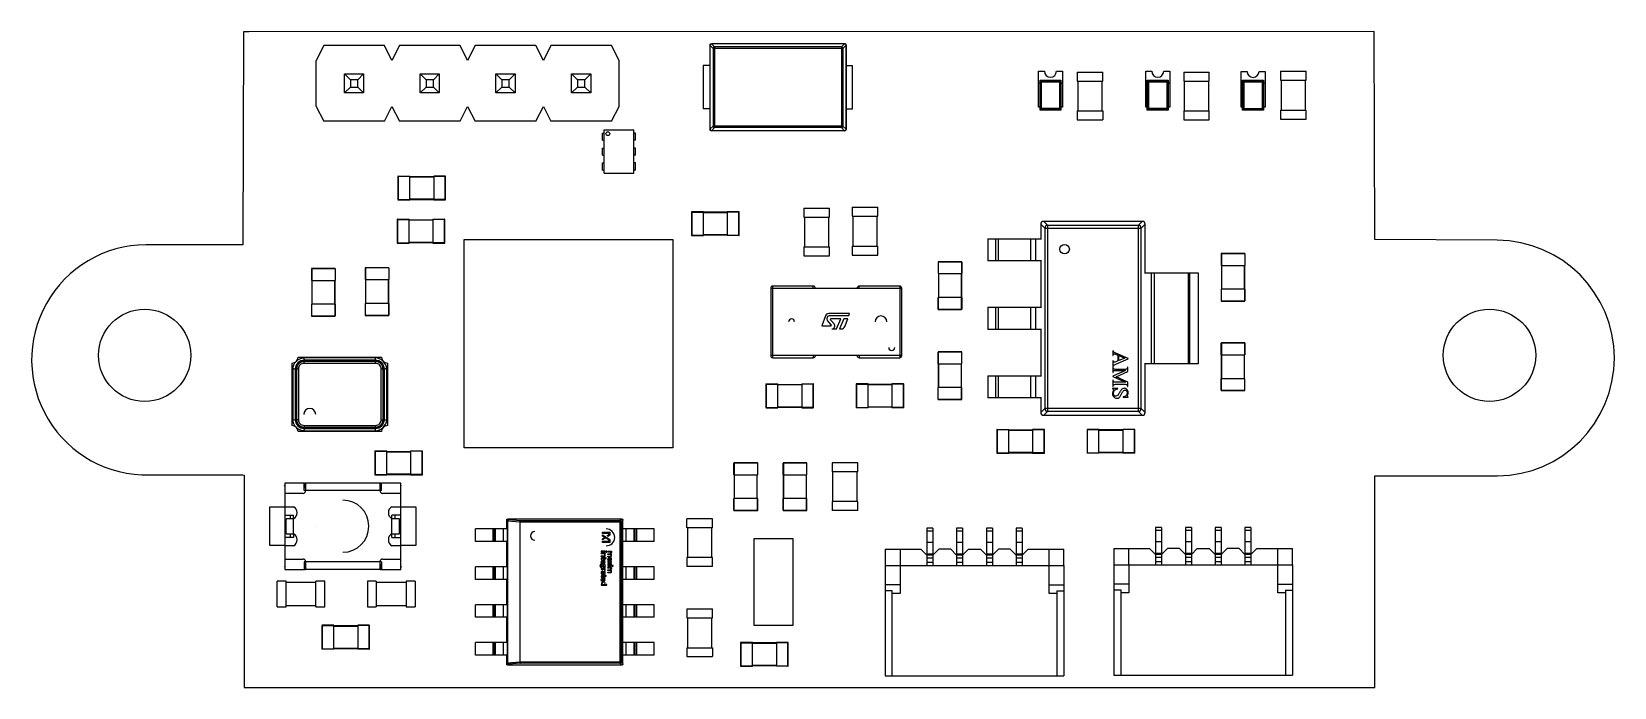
# Model space of a CAD drawing. Header units: millimetres. Extents: x -7.1 to 46, y -0.1 to 21.9.
import ezdxf

# ---------------------------------------------------------------- set-up
doc = ezdxf.new("R2010")
doc.units = ezdxf.units.MM

msp = doc.modelspace()

# ---------------------------------------------------------------- linework, layer by layer
at = {"color": 7, "linetype": 'Continuous', "lineweight": 25}
for p, q in [((-0.026, 21.929), (-0.05, 14.782)), ((0.148, 21.929), (-0.026, 21.929)), ((37.914, 21.931), (0.148, 21.929)), ((37.939, 14.952), (37.914, 21.931)), ((2.663, 21.463), (2.413, 20.963)), ((4.703, 21.463), (2.663, 21.463)), ((4.953, 20.963), (4.703, 21.463)), ((5.203, 21.463), (4.953, 20.963)), ((7.243, 21.463), (5.203, 21.463)), ((7.493, 20.963), (7.243, 21.463)), ((7.743, 21.463), (7.493, 20.963)), ((9.783, 21.463), (7.743, 21.463)), ((10.033, 20.963), (9.783, 21.463)), ((10.283, 21.463), (10.033, 20.963)), ((12.323, 21.463), (10.283, 21.463)), ((12.573, 20.963), (12.323, 21.463)), ((15.622, 21.476), (15.622, 18.656)), ((15.622, 21.476), (15.731, 21.367)), ((15.622, 21.476), (15.622, 18.656)), ((15.672, 21.526), (15.781, 21.417)), ((20.142, 21.526), (15.672, 21.526)), ((20.142, 21.526), (15.672, 21.526)), ((15.731, 21.367), (15.731, 18.765)), ((20.083, 21.367), (15.731, 21.367)), ((15.781, 21.417), (15.781, 18.715)), ((20.033, 21.417), (15.781, 21.417)), ((20.142, 21.526), (20.033, 21.417)), ((20.033, 21.417), (20.033, 18.715)), ((20.192, 21.476), (20.083, 21.367)), ((20.083, 21.367), (20.083, 18.765)), ((20.192, 18.656), (20.192, 21.476)), ((20.192, 21.476), (20.192, 18.656)), ((2.413, 19.423), (2.413, 20.963)), ((12.573, 19.423), (12.573, 20.963)), ((15.622, 20.791), (15.402, 20.791)), ((15.402, 20.791), (15.402, 19.341)), ((20.192, 20.791), (20.412, 20.791)), ((20.412, 19.341), (20.412, 20.791)), ((3.363, 19.873), (3.363, 20.513)), ((3.363, 20.513), (3.563, 20.313)), ((3.363, 20.513), (4.003, 20.513)), ((3.563, 20.313), (3.563, 20.073)), ((3.803, 20.313), (3.563, 20.313)), ((3.803, 20.313), (4.003, 20.513)), ((3.803, 20.073), (3.803, 20.313)), ((4.003, 20.513), (4.003, 19.873)), ((5.903, 20.513), (6.543, 20.513)), ((5.903, 20.513), (6.103, 20.313)), ((5.903, 19.873), (5.903, 20.513)), ((6.343, 20.313), (6.103, 20.313)), ((6.103, 20.313), (6.103, 20.073)), ((6.343, 20.313), (6.543, 20.513)), ((6.343, 20.073), (6.343, 20.313)), ((6.543, 20.513), (6.543, 19.873)), ((8.443, 20.513), (9.083, 20.513)), ((8.443, 20.513), (8.643, 20.313)), ((8.443, 19.873), (8.443, 20.513)), ((8.883, 20.313), (8.643, 20.313)), ((8.643, 20.313), (8.643, 20.073)), ((8.883, 20.313), (9.083, 20.513)), ((8.883, 20.073), (8.883, 20.313)), ((9.083, 20.513), (9.083, 19.873)), ((10.983, 19.873), (10.983, 20.513)), ((10.983, 20.513), (11.183, 20.313)), ((10.983, 20.513), (11.623, 20.513)), ((11.183, 20.313), (11.183, 20.073)), ((11.423, 20.313), (11.183, 20.313)), ((11.423, 20.313), (11.623, 20.513)), ((11.423, 20.073), (11.423, 20.313)), ((11.623, 20.513), (11.623, 19.873)), ((26.651, 19.4), (26.651, 20.6)), ((26.651, 20.6), (26.851, 20.6)), ((26.701, 20.2), (26.651, 20.2)), ((26.729, 20.272), (26.701, 20.3)), ((26.701, 20.3), (27.401, 20.3)), ((26.701, 19.3), (26.701, 20.3)), ((26.729, 19.328), (26.729, 20.272)), ((26.729, 20.272), (27.373, 20.272)), ((26.749, 19.348), (26.749, 20.252)), ((26.749, 20.252), (27.353, 20.252)), ((27.251, 20.6), (27.451, 20.6)), ((27.353, 20.252), (27.353, 19.348)), ((27.373, 20.272), (27.401, 20.3)), ((27.373, 20.272), (27.373, 19.328)), ((27.401, 20.3), (27.401, 19.3)), ((27.451, 20.2), (27.401, 20.2)), ((27.451, 20.6), (27.451, 19.4)), ((27.946, 20.575), (27.946, 20.275)), ((27.946, 20.575), (28.806, 20.575)), ((27.946, 20.275), (28.806, 20.275)), ((27.976, 19.275), (27.976, 20.275)), ((28.776, 20.275), (28.776, 19.275)), ((28.806, 20.275), (28.806, 20.575)), ((30.251, 19.4), (30.251, 20.6)), ((30.251, 20.6), (30.451, 20.6)), ((30.301, 20.2), (30.251, 20.2)), ((30.329, 20.272), (30.301, 20.3)), ((30.301, 19.3), (30.301, 20.3)), ((30.301, 20.3), (31.001, 20.3)), ((30.329, 19.328), (30.329, 20.272)), ((30.329, 20.272), (30.973, 20.272)), ((30.349, 19.348), (30.349, 20.252)), ((30.349, 20.252), (30.953, 20.252)), ((30.851, 20.6), (31.051, 20.6)), ((30.953, 20.252), (30.953, 19.348)), ((30.973, 20.272), (31.001, 20.3)), ((30.973, 20.272), (30.973, 19.328)), ((31.001, 20.3), (31.001, 19.3)), ((31.051, 20.2), (31.001, 20.2)), ((31.051, 20.6), (31.051, 19.4)), ((31.521, 20.575), (31.521, 20.275)), ((31.521, 20.575), (32.381, 20.575)), ((31.521, 20.275), (32.381, 20.275)), ((31.551, 19.275), (31.551, 20.275)), ((32.351, 20.275), (32.351, 19.275)), ((32.381, 20.275), (32.381, 20.575)), ((33.45, 19.398), (33.45, 20.598)), ((33.45, 20.598), (33.65, 20.598)), ((33.5, 20.198), (33.45, 20.198)), ((33.528, 20.27), (33.5, 20.298)), ((33.5, 20.298), (34.2, 20.298)), ((33.5, 19.298), (33.5, 20.298)), ((33.528, 20.27), (34.172, 20.27)), ((33.528, 19.326), (33.528, 20.27)), ((33.548, 20.25), (34.152, 20.25)), ((33.548, 19.346), (33.548, 20.25)), ((34.05, 20.598), (34.25, 20.598)), ((34.152, 20.25), (34.152, 19.346)), ((34.172, 20.27), (34.2, 20.298)), ((34.172, 20.27), (34.172, 19.326)), ((34.2, 20.298), (34.2, 19.298)), ((34.25, 20.198), (34.2, 20.198)), ((34.25, 20.598), (34.25, 19.398)), ((34.771, 20.6), (34.771, 20.3)), ((34.771, 20.6), (35.631, 20.6)), ((34.771, 20.3), (35.631, 20.3)), ((34.801, 19.3), (34.801, 20.3)), ((35.601, 20.3), (35.601, 19.3)), ((35.631, 20.3), (35.631, 20.6)), ((3.563, 20.073), (3.363, 19.873)), ((4.003, 19.873), (3.363, 19.873)), ((3.563, 20.073), (3.803, 20.073)), ((3.803, 20.073), (4.003, 19.873)), ((6.103, 20.073), (5.903, 19.873)), ((6.543, 19.873), (5.903, 19.873)), ((6.103, 20.073), (6.343, 20.073)), ((6.343, 20.073), (6.543, 19.873)), ((8.643, 20.073), (8.443, 19.873)), ((9.083, 19.873), (8.443, 19.873)), ((8.643, 20.073), (8.883, 20.073)), ((8.883, 20.073), (9.083, 19.873)), ((11.183, 20.073), (10.983, 19.873)), ((11.623, 19.873), (10.983, 19.873)), ((11.183, 20.073), (11.423, 20.073)), ((11.423, 20.073), (11.623, 19.873)), ((2.413, 19.423), (2.663, 18.923)), ((4.703, 18.923), (4.953, 19.423)), ((4.953, 19.423), (5.203, 18.923)), ((7.243, 18.923), (7.493, 19.423)), ((7.493, 19.423), (7.743, 18.923)), ((9.783, 18.923), (10.033, 19.423)), ((10.033, 19.423), (10.283, 18.923)), ((12.323, 18.923), (12.573, 19.423)), ((15.622, 19.341), (15.402, 19.341)), ((20.192, 19.341), (20.412, 19.341)), ((26.701, 19.4), (26.651, 19.4)), ((26.701, 19.3), (26.729, 19.328)), ((27.401, 19.3), (26.701, 19.3)), ((27.373, 19.328), (26.729, 19.328)), ((27.353, 19.348), (26.749, 19.348)), ((27.373, 19.328), (27.401, 19.3)), ((27.451, 19.4), (27.401, 19.4)), ((27.946, 19.275), (27.946, 18.975)), ((27.946, 19.275), (28.806, 19.275)), ((28.806, 19.275), (28.806, 18.975)), ((30.301, 19.4), (30.251, 19.4)), ((30.301, 19.3), (30.329, 19.328)), ((31.001, 19.3), (30.301, 19.3)), ((30.973, 19.328), (30.329, 19.328)), ((30.953, 19.348), (30.349, 19.348)), ((30.973, 19.328), (31.001, 19.3)), ((31.051, 19.4), (31.001, 19.4)), ((31.521, 19.275), (31.521, 18.975)), ((31.521, 19.275), (32.381, 19.275)), ((32.381, 18.975), (32.381, 19.275)), ((33.5, 19.398), (33.45, 19.398)), ((33.5, 19.298), (33.528, 19.326)), ((34.2, 19.298), (33.5, 19.298)), ((34.172, 19.326), (33.528, 19.326)), ((34.152, 19.346), (33.548, 19.346)), ((34.172, 19.326), (34.2, 19.298)), ((34.25, 19.398), (34.2, 19.398)), ((34.771, 19.3), (34.771, 19)), ((34.771, 19.3), (35.631, 19.3)), ((35.631, 19), (35.631, 19.3)), ((4.703, 18.923), (2.663, 18.923)), ((7.243, 18.923), (5.203, 18.923)), ((9.783, 18.923), (7.743, 18.923)), ((12.323, 18.923), (10.283, 18.923)), ((12.073, 17.182), (12.073, 18.632)), ((12.073, 18.632), (13.073, 18.632)), ((13.073, 17.182), (13.073, 18.632)), ((15.622, 18.656), (15.731, 18.765)), ((15.672, 18.606), (15.781, 18.715)), ((20.142, 18.606), (15.672, 18.606)), ((20.142, 18.606), (15.672, 18.606)), ((20.083, 18.765), (15.731, 18.765)), ((20.033, 18.715), (15.781, 18.715)), ((20.142, 18.606), (20.033, 18.715)), ((20.192, 18.656), (20.083, 18.765)), ((27.946, 18.975), (28.806, 18.975)), ((31.521, 18.975), (32.381, 18.975)), ((34.771, 19), (35.631, 19)), ((12.023, 18.287), (12.023, 18.527)), ((12.023, 18.527), (12.073, 18.527)), ((12.023, 18.287), (12.073, 18.287)), ((13.123, 18.527), (13.073, 18.527)), ((13.123, 18.287), (13.073, 18.287)), ((13.123, 18.287), (13.123, 18.527)), ((12.023, 17.787), (12.023, 18.027)), ((12.023, 18.027), (12.073, 18.027)), ((12.023, 17.787), (12.073, 17.787)), ((12.023, 17.527), (12.073, 17.527)), ((12.023, 17.287), (12.023, 17.527)), ((13.123, 18.027), (13.073, 18.027)), ((13.123, 17.787), (13.073, 17.787)), ((13.123, 17.527), (13.073, 17.527)), ((13.123, 17.787), (13.123, 18.027)), ((13.123, 17.287), (13.123, 17.527)), ((5.153, 17.077), (5.553, 17.077)), ((5.153, 17.077), (5.153, 16.297)), ((5.163, 17.087), (5.163, 16.287)), ((5.163, 17.087), (5.553, 17.087)), ((5.553, 16.287), (5.553, 17.087)), ((5.553, 17.072), (6.353, 17.072)), ((5.553, 17.062), (6.353, 17.062)), ((6.353, 17.087), (6.743, 17.087)), ((6.353, 17.087), (6.353, 16.287)), ((6.753, 17.077), (6.353, 17.077)), ((6.743, 16.287), (6.743, 17.087)), ((6.753, 16.297), (6.753, 17.077)), ((12.023, 17.287), (12.073, 17.287)), ((12.073, 17.182), (13.073, 17.182)), ((13.123, 17.287), (13.073, 17.287)), ((5.153, 16.297), (5.553, 16.297)), ((5.163, 16.287), (5.553, 16.287)), ((6.353, 16.312), (5.553, 16.312)), ((5.553, 16.302), (6.353, 16.302)), ((6.753, 16.297), (6.353, 16.297)), ((6.353, 16.287), (6.743, 16.287)), ((18.773, 16.012), (18.773, 15.712)), ((18.773, 16.012), (19.633, 16.012)), ((19.633, 15.712), (19.633, 16.012)), ((20.398, 16.037), (20.398, 15.737)), ((20.398, 16.037), (21.258, 16.037)), ((21.258, 15.737), (21.258, 16.037)), ((5.128, 15.627), (5.528, 15.627)), ((5.128, 15.627), (5.128, 14.847)), ((5.138, 15.637), (5.138, 14.837)), ((5.138, 15.637), (5.528, 15.637)), ((5.528, 14.837), (5.528, 15.637)), ((5.528, 15.622), (6.328, 15.622)), ((5.528, 15.612), (6.328, 15.612)), ((6.328, 15.637), (6.718, 15.637)), ((6.328, 15.637), (6.328, 14.837)), ((6.728, 15.627), (6.328, 15.627)), ((6.718, 14.837), (6.718, 15.637)), ((6.728, 14.847), (6.728, 15.627)), ((15.003, 15.877), (15.403, 15.877)), ((15.003, 15.877), (15.003, 15.097)), ((15.013, 15.887), (15.013, 15.087)), ((15.403, 15.887), (15.013, 15.887)), ((15.403, 15.087), (15.403, 15.887)), ((16.203, 15.872), (15.403, 15.872)), ((15.403, 15.862), (16.203, 15.862)), ((16.203, 15.887), (16.203, 15.087)), ((16.593, 15.887), (16.203, 15.887)), ((16.603, 15.877), (16.203, 15.877)), ((16.593, 15.087), (16.593, 15.887)), ((16.603, 15.097), (16.603, 15.877)), ((18.773, 15.712), (19.633, 15.712)), ((18.803, 14.712), (18.803, 15.712)), ((19.603, 15.712), (19.603, 14.712)), ((20.398, 15.737), (21.258, 15.737)), ((20.428, 14.737), (20.428, 15.737)), ((21.228, 15.737), (21.228, 14.737)), ((26.725, 15.467), (26.859, 15.333)), ((26.725, 15.467), (26.725, 14.982)), ((26.957, 15.431), (26.823, 15.564)), ((30.133, 15.564), (26.823, 15.564)), ((26.957, 9.193), (26.957, 15.431)), ((29.999, 15.431), (26.957, 15.431)), ((30.133, 15.564), (29.999, 15.431)), ((29.999, 15.431), (29.999, 9.193)), ((30.097, 15.333), (30.23, 15.467)), ((30.23, 13.837), (30.23, 15.467)), ((7.378, 7.962), (7.378, 14.962)), ((7.378, 14.962), (14.378, 14.962)), ((14.378, 14.962), (14.378, 7.962)), ((15.003, 15.097), (15.403, 15.097)), ((15.403, 15.087), (15.013, 15.087)), ((16.203, 15.112), (15.403, 15.112)), ((16.203, 15.102), (15.403, 15.102)), ((16.603, 15.097), (16.203, 15.097)), ((16.593, 15.087), (16.203, 15.087)), ((24.951, 14.982), (26.748, 14.982)), ((24.951, 14.982), (24.951, 14.242)), ((25.205, 14.982), (25.205, 14.242)), ((25.305, 14.242), (25.305, 14.982)), ((26.383, 14.982), (26.383, 14.242)), ((26.559, 14.242), (26.559, 14.982)), ((26.859, 15.333), (30.097, 15.333)), ((26.859, 15.333), (26.859, 9.291)), ((30.097, 9.291), (30.097, 15.333)), ((42.04, 14.93), (37.939, 14.952)), ((-0.05, 14.782), (-3.301, 14.782)), ((5.128, 14.847), (5.528, 14.847)), ((5.138, 14.837), (5.528, 14.837)), ((6.328, 14.862), (5.528, 14.862)), ((5.528, 14.852), (6.328, 14.852)), ((6.728, 14.847), (6.328, 14.847)), ((6.328, 14.837), (6.718, 14.837)), ((18.773, 14.712), (18.773, 14.412)), ((18.773, 14.712), (19.633, 14.712)), ((18.773, 14.412), (19.633, 14.412)), ((19.633, 14.412), (19.633, 14.712)), ((20.398, 14.737), (20.398, 14.437)), ((20.398, 14.737), (21.258, 14.737)), ((20.398, 14.437), (21.258, 14.437)), ((21.258, 14.437), (21.258, 14.737)), ((33.578, 14.477), (32.778, 14.477)), ((32.778, 14.477), (32.778, 14.087)), ((32.788, 14.487), (32.788, 14.087)), ((33.568, 14.487), (32.788, 14.487)), ((33.568, 14.487), (33.568, 14.087)), ((33.578, 14.477), (33.578, 14.087)), ((3.053, 13.977), (2.253, 13.977)), ((2.253, 13.977), (2.253, 13.587)), ((2.263, 13.987), (2.263, 13.587)), ((3.043, 13.987), (2.263, 13.987)), ((3.043, 13.987), (3.043, 13.587)), ((3.053, 13.977), (3.053, 13.587)), ((4.853, 14.002), (4.053, 14.002)), ((4.053, 14.002), (4.053, 13.612)), ((4.063, 14.012), (4.063, 13.612)), ((4.843, 14.012), (4.063, 14.012)), ((4.843, 14.012), (4.843, 13.612)), ((4.853, 14.002), (4.853, 13.612)), ((24.078, 14.202), (23.278, 14.202)), ((23.278, 14.202), (23.278, 13.812)), ((23.278, 13.812), (24.078, 13.812)), ((23.288, 14.212), (23.288, 13.812)), ((24.068, 14.212), (23.288, 14.212)), ((23.293, 13.812), (23.293, 13.012)), ((23.303, 13.012), (23.303, 13.812)), ((24.053, 13.812), (24.053, 13.012)), ((24.063, 13.812), (24.063, 13.012)), ((24.068, 14.212), (24.068, 13.812)), ((24.078, 14.202), (24.078, 13.812)), ((26.748, 14.242), (24.951, 14.242)), ((26.725, 14.242), (26.725, 12.682)), ((30.208, 13.837), (32.005, 13.837)), ((30.43, 13.837), (30.43, 10.787)), ((30.547, 10.787), (30.547, 13.837)), ((31.673, 13.837), (31.673, 10.787)), ((31.723, 10.787), (31.723, 13.837)), ((32.005, 13.837), (32.005, 10.787)), ((32.778, 14.087), (33.578, 14.087)), ((32.793, 14.087), (32.793, 13.287)), ((32.803, 13.287), (32.803, 14.087)), ((33.553, 14.087), (33.553, 13.287)), ((33.563, 14.087), (33.563, 13.287)), ((2.253, 13.587), (3.053, 13.587)), ((2.268, 13.587), (2.268, 12.787)), ((2.278, 12.787), (2.278, 13.587)), ((3.028, 13.587), (3.028, 12.787)), ((3.038, 13.587), (3.038, 12.787)), ((4.053, 13.612), (4.853, 13.612)), ((4.068, 13.612), (4.068, 12.812)), ((4.078, 12.812), (4.078, 13.612)), ((4.828, 13.612), (4.828, 12.812)), ((4.838, 13.612), (4.838, 12.812)), ((17.663, 13.322), (17.663, 11.062)), ((17.663, 13.322), (22.063, 13.322)), ((17.733, 10.992), (17.733, 13.392)), ((19.093, 13.392), (17.733, 13.392)), ((19.093, 13.322), (19.093, 13.392)), ((20.633, 13.322), (20.633, 13.392)), ((21.993, 13.392), (20.633, 13.392)), ((21.993, 13.392), (21.993, 10.992)), ((22.063, 11.062), (22.063, 13.322)), ((33.578, 13.287), (32.778, 13.287)), ((32.778, 13.287), (32.778, 12.897)), ((32.788, 12.887), (32.788, 13.287)), ((33.568, 12.887), (33.568, 13.287)), ((33.578, 13.287), (33.578, 12.897)), ((3.053, 12.787), (2.253, 12.787)), ((2.253, 12.787), (2.253, 12.397)), ((2.263, 12.387), (2.263, 12.787)), ((3.043, 12.387), (3.043, 12.787)), ((3.053, 12.787), (3.053, 12.397)), ((4.853, 12.812), (4.053, 12.812)), ((4.053, 12.812), (4.053, 12.422)), ((4.063, 12.412), (4.063, 12.812)), ((4.843, 12.412), (4.843, 12.812)), ((4.853, 12.812), (4.853, 12.422)), ((24.078, 13.012), (23.278, 13.012)), ((23.278, 13.012), (23.278, 12.622)), ((23.288, 12.612), (23.288, 13.012)), ((24.068, 12.612), (24.068, 13.012)), ((24.078, 13.012), (24.078, 12.622)), ((32.778, 12.897), (33.578, 12.897)), ((32.788, 12.887), (33.568, 12.887)), ((2.253, 12.397), (3.053, 12.397)), ((2.263, 12.387), (3.043, 12.387)), ((4.053, 12.422), (4.853, 12.422)), ((4.063, 12.412), (4.843, 12.412)), ((19.497, 12.391), (19.375, 12.059)), ((19.693, 12.092), (19.572, 12.234)), ((20.308, 12.47), (19.609, 12.47)), ((19.649, 12.403), (20.283, 12.403)), ((19.667, 12.267), (19.788, 12.125)), ((20.015, 12.301), (19.683, 12.301)), ((19.871, 11.957), (20.015, 12.301)), ((20.117, 12.301), (19.973, 11.957)), ((20.246, 12.301), (20.117, 12.301)), ((20.149, 12.036), (20.246, 12.301)), ((20.283, 12.403), (20.308, 12.47)), ((23.278, 12.622), (24.078, 12.622)), ((23.288, 12.612), (24.068, 12.612)), ((24.951, 12.682), (26.748, 12.682)), ((24.951, 12.682), (24.951, 11.942)), ((25.205, 12.682), (25.205, 11.942)), ((25.305, 11.942), (25.305, 12.682)), ((26.383, 12.682), (26.383, 11.942)), ((26.559, 11.942), (26.559, 12.682)), ((19.375, 12.059), (19.678, 12.059)), ((19.711, 11.957), (19.871, 11.957)), ((19.973, 11.957), (20.037, 11.957)), ((26.748, 11.942), (24.951, 11.942)), ((26.725, 11.942), (26.725, 10.382)), ((24.078, 11.177), (23.278, 11.177)), ((23.278, 10.787), (23.278, 11.177)), ((23.288, 11.187), (23.288, 10.787)), ((24.068, 11.187), (23.288, 11.187)), ((24.068, 11.187), (24.068, 10.787)), ((24.078, 10.787), (24.078, 11.177)), ((29.16, 11.222), (29.147, 11.222)), ((29.147, 11.222), (29.147, 11.065)), ((33.578, 11.477), (32.778, 11.477)), ((32.778, 11.087), (32.778, 11.477)), ((32.788, 11.487), (32.788, 11.087)), ((33.568, 11.487), (32.788, 11.487)), ((33.568, 11.487), (33.568, 11.087)), ((33.578, 11.087), (33.578, 11.477)), ((1.603, 8.712), (1.603, 10.812)), ((1.803, 11.012), (4.603, 11.012)), ((4.406, 10.987), (2, 10.987)), ((4.403, 10.912), (2.003, 10.912)), ((4.401, 10.892), (2.003, 10.892)), ((2.003, 10.802), (2.003, 10.882)), ((2.003, 10.882), (4.403, 10.882)), ((4.403, 10.862), (2.003, 10.862)), ((4.403, 10.802), (2.003, 10.802)), ((4.403, 10.802), (4.403, 10.882)), ((4.803, 10.812), (4.803, 8.712)), ((22.063, 11.062), (17.663, 11.062)), ((17.733, 10.992), (19.093, 10.992)), ((19.093, 11.062), (19.093, 10.992)), ((20.633, 11.062), (20.633, 10.992)), ((20.633, 10.992), (21.993, 10.992)), ((23.278, 10.787), (24.078, 10.787)), ((23.293, 9.987), (23.293, 10.787)), ((23.303, 9.987), (23.303, 10.787)), ((24.053, 10.787), (24.053, 9.987)), ((24.063, 9.987), (24.063, 10.787)), ((29.147, 11.065), (29.16, 11.065)), ((29.16, 10.888), (29.147, 10.888)), ((29.147, 10.888), (29.147, 10.691)), ((29.147, 10.691), (29.16, 10.691)), ((29.147, 10.67), (29.147, 10.496)), ((29.16, 10.67), (29.147, 10.67)), ((29.16, 10.652), (29.16, 10.67)), ((29.235, 11.11), (29.314, 11.076)), ((29.242, 10.777), (29.658, 10.951)), ((29.314, 10.882), (29.242, 10.852)), ((29.658, 10.964), (29.247, 11.14)), ((29.314, 11.076), (29.314, 10.882)), ((29.341, 11.064), (29.543, 10.977)), ((29.341, 10.893), (29.341, 11.064)), ((29.543, 10.977), (29.341, 10.893)), ((29.647, 10.67), (29.633, 10.67)), ((29.647, 10.528), (29.647, 10.67)), ((29.658, 10.951), (29.658, 10.964)), ((32.005, 10.787), (30.208, 10.787)), ((30.23, 9.157), (30.23, 10.787)), ((32.778, 11.087), (33.578, 11.087)), ((32.793, 10.287), (32.793, 11.087)), ((32.803, 10.287), (32.803, 11.087)), ((33.553, 11.087), (33.553, 10.287)), ((33.563, 10.287), (33.563, 11.087)), ((1.628, 10.615), (1.628, 8.909)), ((1.703, 10.612), (1.703, 8.912)), ((1.723, 10.61), (1.723, 8.912)), ((1.813, 10.612), (1.733, 10.612)), ((1.733, 8.912), (1.733, 10.612)), ((1.753, 10.612), (1.753, 8.912)), ((1.813, 10.612), (1.813, 8.912)), ((4.593, 8.912), (4.593, 10.612)), ((4.673, 10.612), (4.593, 10.612)), ((4.653, 8.912), (4.653, 10.612)), ((4.673, 10.612), (4.673, 8.912)), ((4.683, 8.912), (4.683, 10.61)), ((4.703, 8.912), (4.703, 10.612)), ((4.778, 8.909), (4.778, 10.615)), ((17.503, 10.102), (17.903, 10.102)), ((17.503, 10.102), (17.503, 9.322)), ((17.513, 10.112), (17.513, 9.312)), ((17.513, 10.112), (17.903, 10.112)), ((17.903, 9.312), (17.903, 10.112)), ((17.903, 10.097), (18.703, 10.097)), ((18.703, 10.112), (18.703, 9.312)), ((18.703, 10.112), (19.093, 10.112)), ((19.103, 10.102), (18.703, 10.102)), ((19.093, 9.312), (19.093, 10.112)), ((19.103, 9.322), (19.103, 10.102)), ((20.528, 10.102), (20.528, 9.322)), ((20.528, 10.102), (20.928, 10.102)), ((20.538, 10.112), (20.538, 9.312)), ((20.928, 10.112), (20.538, 10.112)), ((20.928, 9.312), (20.928, 10.112)), ((21.728, 10.097), (20.928, 10.097)), ((21.728, 10.112), (21.728, 9.312)), ((22.118, 10.112), (21.728, 10.112)), ((22.128, 10.102), (21.728, 10.102)), ((22.118, 9.312), (22.118, 10.112)), ((22.128, 9.322), (22.128, 10.102)), ((24.951, 10.382), (26.748, 10.382)), ((24.951, 10.382), (24.951, 9.642)), ((25.205, 10.382), (25.205, 9.642)), ((25.305, 9.642), (25.305, 10.382)), ((26.383, 10.382), (26.383, 9.642)), ((26.559, 9.642), (26.559, 10.382)), ((29.567, 10.567), (29.147, 10.373)), ((29.147, 10.496), (29.16, 10.496)), ((29.147, 10.373), (29.147, 10.361)), ((29.147, 10.361), (29.567, 10.168)), ((29.16, 10.239), (29.147, 10.239)), ((29.147, 10.239), (29.147, 10.027)), ((29.16, 10.496), (29.16, 10.514)), ((29.16, 10.221), (29.16, 10.239)), ((29.56, 10.599), (29.233, 10.599)), ((29.233, 10.567), (29.567, 10.567)), ((29.567, 10.168), (29.233, 10.168)), ((29.233, 10.098), (29.56, 10.098)), ((29.255, 10.347), (29.647, 10.528)), ((29.647, 10.168), (29.255, 10.347)), ((29.647, 10.027), (29.647, 10.168)), ((33.578, 10.287), (32.778, 10.287)), ((32.778, 9.897), (32.778, 10.287)), ((32.788, 9.887), (32.788, 10.287)), ((33.568, 9.887), (33.568, 10.287)), ((33.578, 9.897), (33.578, 10.287)), ((17.903, 10.087), (18.703, 10.087)), ((20.928, 10.087), (21.728, 10.087)), ((23.278, 9.597), (23.278, 9.987)), ((24.078, 9.987), (23.278, 9.987)), ((23.278, 9.597), (24.078, 9.597)), ((23.288, 9.587), (23.288, 9.987)), ((23.288, 9.587), (24.068, 9.587)), ((24.068, 9.587), (24.068, 9.987)), ((24.078, 9.597), (24.078, 9.987)), ((26.748, 9.642), (24.951, 9.642)), ((26.725, 9.642), (26.725, 9.157)), ((29.135, 9.958), (29.135, 9.945)), ((29.307, 9.958), (29.135, 9.958)), ((29.147, 10.027), (29.16, 10.027)), ((29.16, 10.027), (29.16, 10.044)), ((29.307, 9.945), (29.307, 9.958)), ((29.485, 9.677), (29.485, 9.664)), ((29.485, 9.664), (29.658, 9.664)), ((29.633, 10.044), (29.633, 10.027)), ((29.633, 10.027), (29.647, 10.027)), ((29.658, 9.664), (29.658, 9.677)), ((32.778, 9.897), (33.578, 9.897)), ((32.788, 9.887), (33.568, 9.887)), ((17.503, 9.322), (17.903, 9.322)), ((17.513, 9.312), (17.903, 9.312)), ((18.703, 9.337), (17.903, 9.337)), ((17.903, 9.327), (18.703, 9.327)), ((19.103, 9.322), (18.703, 9.322)), ((18.703, 9.312), (19.093, 9.312)), ((20.528, 9.322), (20.928, 9.322)), ((20.928, 9.312), (20.538, 9.312)), ((21.728, 9.337), (20.928, 9.337)), ((21.728, 9.327), (20.928, 9.327)), ((22.128, 9.322), (21.728, 9.322)), ((22.118, 9.312), (21.728, 9.312)), ((26.859, 9.291), (26.725, 9.157)), ((26.823, 9.059), (26.957, 9.193)), ((26.823, 9.059), (30.133, 9.059)), ((30.097, 9.291), (26.859, 9.291)), ((26.957, 9.193), (29.999, 9.193)), ((29.999, 9.193), (30.133, 9.059)), ((30.23, 9.157), (30.097, 9.291)), ((1.813, 8.912), (1.733, 8.912)), ((4.603, 8.512), (1.803, 8.512)), ((2, 8.537), (4.406, 8.537)), ((2.003, 8.722), (2.003, 8.642)), ((2.003, 8.722), (4.403, 8.722)), ((2.003, 8.662), (4.403, 8.662)), ((4.403, 8.642), (2.003, 8.642)), ((2.003, 8.612), (4.403, 8.612)), ((2.005, 8.632), (4.401, 8.632)), ((4.403, 8.722), (4.403, 8.642)), ((4.593, 8.912), (4.673, 8.912)), ((25.253, 8.577), (25.653, 8.577)), ((25.253, 8.577), (25.253, 7.797)), ((25.263, 8.587), (25.263, 7.787)), ((25.263, 8.587), (25.653, 8.587)), ((25.653, 7.787), (25.653, 8.587)), ((25.653, 8.572), (26.453, 8.572)), ((25.653, 8.562), (26.453, 8.562)), ((26.453, 8.587), (26.453, 7.787)), ((26.453, 8.587), (26.843, 8.587)), ((26.853, 8.577), (26.453, 8.577)), ((26.843, 7.787), (26.843, 8.587)), ((26.853, 7.797), (26.853, 8.577)), ((28.278, 8.577), (28.678, 8.577)), ((28.278, 8.577), (28.278, 7.797)), ((28.288, 8.587), (28.288, 7.787)), ((28.678, 8.587), (28.288, 8.587)), ((28.678, 7.787), (28.678, 8.587)), ((29.478, 8.572), (28.678, 8.572)), ((28.678, 8.562), (29.478, 8.562)), ((29.478, 8.587), (29.478, 7.787)), ((29.868, 8.587), (29.478, 8.587)), ((29.878, 8.577), (29.478, 8.577)), ((29.868, 7.787), (29.868, 8.587)), ((29.878, 7.797), (29.878, 8.577)), ((4.378, 7.852), (4.778, 7.852)), ((4.378, 7.852), (4.378, 7.072)), ((4.388, 7.862), (4.388, 7.062)), ((4.388, 7.862), (4.778, 7.862)), ((4.778, 7.062), (4.778, 7.862)), ((4.778, 7.847), (5.578, 7.847)), ((4.778, 7.837), (5.578, 7.837)), ((5.578, 7.862), (5.578, 7.062)), ((5.578, 7.862), (5.968, 7.862)), ((5.978, 7.852), (5.578, 7.852)), ((5.968, 7.062), (5.968, 7.862)), ((5.978, 7.072), (5.978, 7.852)), ((14.378, 7.962), (7.378, 7.962)), ((17.228, 7.452), (16.428, 7.452)), ((16.428, 7.062), (16.428, 7.452)), ((16.438, 7.462), (16.438, 7.062)), ((17.218, 7.462), (16.438, 7.462)), ((17.218, 7.462), (17.218, 7.062)), ((17.228, 7.062), (17.228, 7.452)), ((18.878, 7.452), (18.078, 7.452)), ((18.078, 7.062), (18.078, 7.452)), ((18.088, 7.462), (18.088, 7.062)), ((18.868, 7.462), (18.088, 7.462)), ((18.868, 7.462), (18.868, 7.062)), ((18.878, 7.062), (18.878, 7.452)), ((19.723, 7.462), (19.723, 7.162)), ((20.583, 7.462), (19.723, 7.462)), ((20.583, 7.162), (20.583, 7.462)), ((25.253, 7.797), (25.653, 7.797)), ((25.263, 7.787), (25.653, 7.787)), ((26.453, 7.812), (25.653, 7.812)), ((25.653, 7.802), (26.453, 7.802)), ((26.853, 7.797), (26.453, 7.797)), ((26.453, 7.787), (26.843, 7.787)), ((28.278, 7.797), (28.678, 7.797)), ((28.678, 7.787), (28.288, 7.787)), ((29.478, 7.812), (28.678, 7.812)), ((29.478, 7.802), (28.678, 7.802)), ((29.878, 7.797), (29.478, 7.797)), ((29.868, 7.787), (29.478, 7.787)), ((-3.183, 7.06), (-0.052, 7.06)), ((-0.052, 7.06), (-0.006, 7.046)), ((-0.006, 7.046), (-0.006, -0.069)), ((4.378, 7.072), (4.778, 7.072)), ((4.388, 7.062), (4.778, 7.062)), ((5.578, 7.087), (4.778, 7.087)), ((4.778, 7.077), (5.578, 7.077)), ((5.978, 7.072), (5.578, 7.072)), ((5.578, 7.062), (5.968, 7.062)), ((16.428, 7.062), (17.228, 7.062)), ((16.443, 6.262), (16.443, 7.062)), ((16.453, 6.262), (16.453, 7.062)), ((17.203, 7.062), (17.203, 6.262)), ((17.213, 6.262), (17.213, 7.062)), ((18.078, 7.062), (18.878, 7.062)), ((18.093, 6.262), (18.093, 7.062)), ((18.103, 6.262), (18.103, 7.062)), ((18.853, 7.062), (18.853, 6.262)), ((18.863, 6.262), (18.863, 7.062)), ((20.583, 7.162), (19.723, 7.162)), ((19.753, 6.162), (19.753, 7.162)), ((20.553, 7.162), (20.553, 6.162)), ((37.939, 7.028), (42.048, 7.028)), ((37.939, -0.069), (37.939, 7.028)), ((1.349, 6.714), (1.353, 6.715)), ((1.353, 6.676), (1.349, 6.714)), ((1.353, 6.787), (1.353, 5.712)), ((2.003, 6.787), (1.353, 6.787)), ((1.973, 6.44), (1.353, 6.44)), ((2.003, 6.537), (2.003, 6.787)), ((2.003, 6.783), (2.027, 6.786)), ((2.003, 6.637), (2.053, 6.637)), ((4.603, 6.537), (2.003, 6.537)), ((2.042, 6.637), (2.027, 6.786)), ((2.053, 6.787), (2.053, 6.52)), ((4.553, 6.787), (2.053, 6.787)), ((4.553, 6.52), (4.553, 6.787)), ((4.553, 6.637), (4.603, 6.637)), ((4.564, 6.637), (4.579, 6.786)), ((4.579, 6.786), (4.603, 6.783)), ((5.253, 6.787), (4.603, 6.787)), ((4.603, 6.537), (4.603, 6.787)), ((5.253, 6.44), (4.633, 6.44)), ((5.253, 5.712), (5.253, 6.787)), ((5.253, 6.715), (5.257, 6.714)), ((5.253, 6.676), (5.257, 6.714)), ((0.853, 5.987), (1.353, 5.987)), ((0.853, 4.687), (0.853, 5.987)), ((1.353, 5.993), (1.653, 5.993)), ((4.953, 5.993), (5.253, 5.993)), ((5.253, 5.987), (5.753, 5.987)), ((5.753, 5.987), (5.753, 4.687)), ((17.228, 6.262), (16.428, 6.262)), ((16.428, 5.872), (16.428, 6.262)), ((16.428, 5.872), (17.228, 5.872)), ((16.438, 5.862), (16.438, 6.262)), ((16.438, 5.862), (17.218, 5.862)), ((17.218, 5.862), (17.218, 6.262)), ((17.228, 5.872), (17.228, 6.262)), ((18.878, 6.262), (18.078, 6.262)), ((18.078, 5.872), (18.078, 6.262)), ((18.078, 5.872), (18.878, 5.872)), ((18.088, 5.862), (18.088, 6.262)), ((18.088, 5.862), (18.868, 5.862)), ((18.868, 5.862), (18.868, 6.262)), ((18.878, 5.872), (18.878, 6.262)), ((19.723, 6.162), (19.723, 5.862)), ((20.583, 6.162), (19.723, 6.162)), ((20.583, 5.862), (19.723, 5.862)), ((20.583, 5.862), (20.583, 6.162)), ((1.353, 5.712), (1.353, 3.887)), ((1.353, 5.712), (1.653, 5.712)), ((1.403, 5.085), (1.403, 5.589)), ((1.653, 5.589), (1.403, 5.589)), ((1.553, 5.589), (1.553, 5.712)), ((1.653, 5.085), (1.653, 5.712)), ((2.428, 5.337), (2.428, 5.337)), ((4.178, 5.337), (4.178, 5.337)), ((5.253, 5.712), (4.953, 5.712)), ((4.953, 5.085), (4.953, 5.712)), ((5.203, 5.589), (4.953, 5.589)), ((5.053, 5.712), (5.053, 5.589)), ((5.203, 5.085), (5.203, 5.589)), ((5.253, 3.887), (5.253, 5.712)), ((8.803, 5.544), (8.835, 5.512)), ((8.803, 5.244), (8.803, 5.544)), ((8.835, 5.512), (8.835, 0.747)), ((8.836, 5.514), (9.249, 5.481)), ((12.668, 5.579), (8.838, 5.579)), ((8.869, 5.548), (8.838, 5.579)), ((9.262, 5.517), (8.869, 5.548)), ((9.249, 5.482), (12.64, 5.482)), ((9.249, 5.481), (9.249, 0.777)), ((12.605, 5.517), (9.262, 5.517)), ((12.668, 5.579), (12.605, 5.517)), ((12.605, 5.517), (12.605, 0.742)), ((12.703, 5.544), (12.64, 5.482)), ((12.64, 5.482), (12.64, 0.777)), ((12.703, 5.244), (12.703, 5.544)), ((14.848, 5.287), (14.848, 5.587)), ((15.708, 5.587), (14.848, 5.587)), ((15.708, 5.287), (15.708, 5.587)), ((1.653, 4.962), (1.353, 4.962)), ((1.403, 5.085), (1.653, 5.085)), ((1.553, 4.962), (1.553, 5.085)), ((1.653, 5.085), (1.653, 4.962)), ((4.953, 5.085), (5.203, 5.085)), ((4.953, 4.962), (4.953, 5.085)), ((4.953, 4.962), (5.253, 4.962)), ((5.053, 5.085), (5.053, 4.962)), ((8.822, 5.244), (7.753, 5.244)), ((7.753, 4.824), (7.753, 5.244)), ((8.822, 4.824), (7.753, 4.824)), ((8.351, 4.824), (8.351, 5.244)), ((8.388, 5.244), (8.388, 4.824)), ((8.43, 4.824), (8.43, 5.244)), ((8.7, 4.824), (8.7, 5.244)), ((8.803, 3.974), (8.803, 4.824)), ((8.822, 5.244), (8.822, 4.824)), ((12.021, 5.096), (12.021, 5.139)), ((12.021, 5.139), (12.267, 5.139)), ((12.215, 5.096), (12.021, 5.096)), ((12.021, 5.007), (12.021, 5.053)), ((12.021, 5.053), (12.261, 4.896)), ((12.089, 4.962), (12.021, 5.007)), ((12.021, 4.917), (12.089, 4.962)), ((12.127, 4.947), (12.021, 4.875)), ((12.021, 4.875), (12.021, 4.917)), ((12.021, 4.792), (12.021, 4.831)), ((12.021, 4.831), (12.215, 4.831)), ((12.261, 4.792), (12.021, 4.792)), ((12.225, 4.883), (12.127, 4.947)), ((12.18, 5.021), (12.225, 5.053)), ((12.204, 4.989), (12.18, 5.021)), ((12.267, 5.034), (12.204, 4.989)), ((12.261, 4.896), (12.261, 4.792)), ((12.267, 5.139), (12.267, 5.034)), ((13.753, 5.244), (12.684, 5.244)), ((12.684, 5.244), (12.684, 4.824)), ((13.753, 4.824), (12.684, 4.824)), ((12.703, 3.974), (12.703, 4.824)), ((12.806, 5.244), (12.806, 4.824)), ((13.076, 4.824), (13.076, 5.244)), ((13.118, 4.824), (13.118, 5.244)), ((13.155, 5.244), (13.155, 4.824)), ((13.753, 4.824), (13.753, 5.244)), ((15.708, 5.287), (14.848, 5.287)), ((14.878, 4.287), (14.878, 5.287)), ((15.678, 5.287), (15.678, 4.287)), ((17.104, 4.92), (18.403, 4.92)), ((17.104, 2.001), (17.104, 4.92)), ((18.403, 4.92), (18.403, 2.001)), ((23.103, 5.267), (22.903, 5.267)), ((22.903, 5.267), (22.903, 4.367)), ((23.103, 5.167), (22.903, 5.167)), ((23.103, 4.788), (22.903, 4.788)), ((23.103, 5.267), (23.103, 4.367)), ((24.103, 5.267), (23.903, 5.267)), ((23.903, 5.267), (23.903, 4.367)), ((24.103, 5.167), (23.903, 5.167)), ((24.103, 4.788), (23.903, 4.788)), ((24.103, 5.267), (24.103, 4.367)), ((25.103, 5.267), (24.903, 5.267)), ((24.903, 5.267), (24.903, 4.367)), ((25.103, 5.167), (24.903, 5.167)), ((25.103, 4.788), (24.903, 4.788)), ((25.103, 5.267), (25.103, 4.367)), ((26.103, 5.267), (25.903, 5.267)), ((25.903, 5.267), (25.903, 4.367)), ((26.103, 5.167), (25.903, 5.167)), ((26.103, 4.788), (25.903, 4.788)), ((26.103, 5.267), (26.103, 4.367)), ((30.778, 5.292), (30.578, 5.292)), ((30.578, 5.292), (30.578, 4.392)), ((30.778, 5.192), (30.578, 5.192)), ((30.778, 4.813), (30.578, 4.813)), ((30.778, 5.292), (30.778, 4.392)), ((31.778, 5.292), (31.578, 5.292)), ((31.578, 5.292), (31.578, 4.392)), ((31.778, 5.192), (31.578, 5.192)), ((31.778, 4.813), (31.578, 4.813)), ((31.778, 5.292), (31.778, 4.392)), ((32.778, 5.292), (32.578, 5.292)), ((32.578, 5.292), (32.578, 4.392)), ((32.778, 5.192), (32.578, 5.192)), ((32.778, 4.813), (32.578, 4.813)), ((32.778, 5.292), (32.778, 4.392)), ((33.778, 5.292), (33.578, 5.292)), ((33.578, 5.292), (33.578, 4.392)), ((33.778, 5.192), (33.578, 5.192)), ((33.778, 4.813), (33.578, 4.813)), ((33.778, 5.292), (33.778, 4.392)), ((1.353, 4.687), (0.853, 4.687)), ((1.653, 4.681), (1.353, 4.681)), ((3.303, 4.462), (3.303, 4.462)), ((5.253, 4.681), (4.953, 4.681)), ((5.753, 4.687), (5.253, 4.687)), ((11.979, 4.495), (11.979, 4.472)), ((12.109, 4.495), (11.979, 4.495)), ((11.979, 4.472), (12.109, 4.472)), ((11.979, 4.407), (11.979, 4.427)), ((11.979, 4.427), (12.109, 4.427)), ((12.068, 4.407), (11.979, 4.407)), ((11.979, 4.325), (11.979, 4.345)), ((11.979, 4.345), (12.068, 4.345)), ((12.085, 4.325), (11.979, 4.325)), ((11.979, 4.257), (11.979, 4.225)), ((12.089, 4.278), (12, 4.278)), ((12.021, 4.258), (12.089, 4.258)), ((12.109, 4.407), (12.089, 4.407)), ((12.089, 4.3), (12.089, 4.278)), ((12.109, 4.3), (12.089, 4.3)), ((12.089, 4.258), (12.089, 4.22)), ((12.109, 4.472), (12.109, 4.495)), ((12.109, 4.427), (12.109, 4.407)), ((12.109, 4.278), (12.109, 4.3)), ((12.146, 4.278), (12.109, 4.278)), ((12.109, 4.258), (12.146, 4.258)), ((12.109, 4.22), (12.109, 4.258)), ((12.159, 4.495), (12.133, 4.495)), ((12.133, 4.495), (12.133, 4.472)), ((12.133, 4.472), (12.159, 4.472)), ((12.146, 4.258), (12.146, 4.278)), ((12.159, 4.472), (12.159, 4.495)), ((12.194, 4.472), (12.194, 4.495)), ((12.194, 4.495), (12.324, 4.495)), ((12.285, 4.472), (12.194, 4.472)), ((12.194, 4.391), (12.194, 4.414)), ((12.194, 4.414), (12.285, 4.414)), ((12.285, 4.391), (12.194, 4.391)), ((12.194, 4.313), (12.194, 4.336)), ((12.194, 4.336), (12.285, 4.336)), ((12.285, 4.313), (12.194, 4.313)), ((12.311, 4.272), (12.295, 4.272)), ((12.324, 4.472), (12.303, 4.472)), ((12.324, 4.495), (12.324, 4.472)), ((14.848, 4.287), (14.848, 3.987)), ((15.708, 4.287), (14.848, 4.287)), ((15.708, 3.987), (15.708, 4.287)), ((21.503, 4.567), (22.703, 4.567)), ((21.503, 4.567), (21.503, 4.017)), ((22.003, 4.567), (22.003, 3.078)), ((22.703, 4.567), (22.903, 4.367)), ((23.103, 4.396), (22.903, 4.396)), ((22.903, 4.367), (22.903, 4.017)), ((23.103, 4.367), (22.903, 4.367)), ((23.103, 4.267), (22.903, 4.267)), ((23.303, 4.567), (23.103, 4.367)), ((23.103, 4.367), (23.103, 4.017)), ((23.703, 4.567), (23.303, 4.567)), ((23.703, 4.567), (23.903, 4.367)), ((24.103, 4.396), (23.903, 4.396)), ((23.903, 4.367), (23.903, 4.017)), ((24.103, 4.367), (23.903, 4.367)), ((24.103, 4.267), (23.903, 4.267)), ((24.103, 4.367), (24.303, 4.567)), ((24.103, 4.367), (24.103, 4.017)), ((24.303, 4.567), (24.703, 4.567)), ((24.703, 4.567), (24.903, 4.367)), ((25.103, 4.396), (24.903, 4.396)), ((24.903, 4.367), (24.903, 4.017)), ((25.103, 4.367), (24.903, 4.367)), ((25.103, 4.267), (24.903, 4.267)), ((25.103, 4.367), (25.303, 4.567)), ((25.103, 4.367), (25.103, 4.017)), ((25.703, 4.567), (25.303, 4.567)), ((25.703, 4.567), (25.903, 4.367)), ((26.103, 4.396), (25.903, 4.396)), ((25.903, 4.367), (25.903, 4.017)), ((26.103, 4.367), (25.903, 4.367)), ((26.103, 4.267), (25.903, 4.267)), ((26.303, 4.567), (26.103, 4.367)), ((26.103, 4.367), (26.103, 4.017)), ((26.303, 4.567), (27.503, 4.567)), ((27.003, 4.017), (27.003, 4.567)), ((27.503, 4.017), (27.503, 4.567)), ((29.178, 4.592), (30.378, 4.592)), ((29.178, 4.592), (29.178, 4.042)), ((29.678, 4.042), (29.678, 4.592)), ((30.378, 4.592), (30.578, 4.392)), ((30.778, 4.421), (30.578, 4.421)), ((30.578, 4.392), (30.578, 4.042)), ((30.778, 4.392), (30.578, 4.392)), ((30.778, 4.292), (30.578, 4.292)), ((30.978, 4.592), (30.778, 4.392)), ((30.778, 4.392), (30.778, 4.042)), ((31.378, 4.592), (30.978, 4.592)), ((31.578, 4.392), (31.378, 4.592)), ((31.778, 4.421), (31.578, 4.421)), ((31.578, 4.392), (31.578, 4.042)), ((31.778, 4.392), (31.578, 4.392)), ((31.778, 4.292), (31.578, 4.292)), ((31.778, 4.392), (31.978, 4.592)), ((31.778, 4.392), (31.778, 4.042)), ((31.978, 4.592), (32.378, 4.592)), ((32.378, 4.592), (32.578, 4.392)), ((32.778, 4.421), (32.578, 4.421)), ((32.578, 4.392), (32.578, 4.042)), ((32.778, 4.392), (32.578, 4.392)), ((32.778, 4.292), (32.578, 4.292)), ((32.778, 4.392), (32.978, 4.592)), ((32.778, 4.392), (32.778, 4.042)), ((33.378, 4.592), (32.978, 4.592)), ((33.578, 4.392), (33.378, 4.592)), ((33.778, 4.421), (33.578, 4.421)), ((33.578, 4.392), (33.578, 4.042)), ((33.778, 4.392), (33.578, 4.392)), ((33.778, 4.292), (33.578, 4.292)), ((33.778, 4.392), (33.978, 4.592)), ((33.778, 4.392), (33.778, 4.042)), ((33.978, 4.592), (35.178, 4.592)), ((34.678, 4.042), (34.678, 4.592)), ((35.178, 4.042), (35.178, 4.592)), ((1.353, 3.998), (1.349, 3.96)), ((1.349, 3.96), (1.353, 3.959)), ((1.353, 4.234), (1.973, 4.234)), ((1.353, 3.887), (2.003, 3.887)), ((2.003, 4.137), (2.003, 3.887)), ((4.603, 4.137), (2.003, 4.137)), ((2.053, 4.037), (2.003, 4.037)), ((2.003, 3.891), (2.027, 3.888)), ((2.042, 4.037), (2.027, 3.888)), ((2.053, 4.154), (2.053, 3.887)), ((4.553, 3.887), (2.053, 3.887)), ((4.553, 3.887), (4.553, 4.154)), ((4.603, 4.037), (4.553, 4.037)), ((4.564, 4.037), (4.579, 3.888)), ((4.579, 3.888), (4.603, 3.891)), ((4.603, 4.137), (4.603, 3.887)), ((4.603, 3.887), (5.253, 3.887)), ((4.633, 4.234), (5.253, 4.234)), ((5.253, 3.998), (5.257, 3.96)), ((5.253, 3.959), (5.257, 3.96)), ((8.822, 3.974), (7.753, 3.974)), ((7.753, 3.554), (7.753, 3.974)), ((8.351, 3.554), (8.351, 3.974)), ((8.388, 3.974), (8.388, 3.554)), ((8.43, 3.554), (8.43, 3.974)), ((8.7, 3.554), (8.7, 3.974)), ((8.822, 3.974), (8.822, 3.554)), ((11.979, 4.225), (12, 4.225)), ((11.979, 3.92), (11.979, 3.896)), ((12.109, 3.92), (11.979, 3.92)), ((11.979, 3.896), (12.068, 3.896)), ((11.979, 3.756), (11.979, 3.738)), ((11.994, 3.756), (11.979, 3.756)), ((11.979, 3.738), (12.088, 3.738)), ((12.007, 4.093), (11.994, 4.088)), ((12, 4.225), (12, 4.237)), ((12.044, 4.086), (12.044, 4.177)), ((12.058, 4.177), (12.058, 4.108)), ((12.079, 3.756), (12.058, 3.756)), ((12.096, 3.828), (12.08, 3.828)), ((12.088, 3.896), (12.109, 3.896)), ((12.088, 3.851), (12.109, 3.851)), ((12.089, 4.22), (12.109, 4.22)), ((12.089, 3.97), (12.089, 3.951)), ((12.089, 3.951), (12.109, 3.951)), ((12.109, 3.951), (12.109, 3.99)), ((12.109, 3.896), (12.109, 3.92)), ((12.194, 4.2), (12.194, 4.182)), ((12.209, 4.2), (12.194, 4.2)), ((12.194, 4.182), (12.303, 4.182)), ((12.194, 4.16), (12.194, 4.134)), ((12.261, 4.113), (12.194, 4.16)), ((12.194, 4.134), (12.242, 4.101)), ((12.242, 4.101), (12.194, 4.07)), ((12.194, 4.044), (12.261, 4.088)), ((12.194, 4.07), (12.194, 4.044)), ((12.194, 4.019), (12.194, 3.996)), ((12.324, 4.019), (12.194, 4.019)), ((12.194, 3.996), (12.324, 3.996)), ((12.194, 3.956), (12.324, 3.956)), ((12.194, 3.932), (12.194, 3.956)), ((12.285, 3.932), (12.194, 3.932)), ((12.194, 3.851), (12.194, 3.874)), ((12.194, 3.874), (12.285, 3.874)), ((12.285, 3.851), (12.194, 3.851)), ((12.194, 3.773), (12.194, 3.796)), ((12.194, 3.796), (12.285, 3.796)), ((12.285, 3.773), (12.194, 3.773)), ((12.324, 4.155), (12.261, 4.113)), ((12.261, 4.088), (12.324, 4.044)), ((12.294, 4.2), (12.273, 4.2)), ((12.28, 4.1), (12.324, 4.129)), ((12.324, 4.07), (12.28, 4.1)), ((12.324, 3.932), (12.303, 3.932)), ((12.324, 4.129), (12.324, 4.155)), ((12.324, 4.044), (12.324, 4.07)), ((12.324, 3.996), (12.324, 4.019)), ((12.324, 3.956), (12.324, 3.932)), ((12.348, 4.019), (12.348, 3.996)), ((12.374, 4.019), (12.348, 4.019)), ((12.348, 3.996), (12.374, 3.996)), ((12.374, 3.996), (12.374, 4.019)), ((13.753, 3.974), (12.684, 3.974)), ((12.684, 3.974), (12.684, 3.554)), ((12.806, 3.974), (12.806, 3.554)), ((13.076, 3.554), (13.076, 3.974)), ((13.118, 3.554), (13.118, 3.974)), ((13.155, 3.974), (13.155, 3.554)), ((13.753, 3.554), (13.753, 3.974)), ((15.708, 3.987), (14.848, 3.987)), ((21.503, 4.017), (27.503, 4.017)), ((21.503, 4.017), (21.503, 0.317)), ((23.103, 4.117), (22.903, 4.117)), ((24.103, 4.117), (23.903, 4.117)), ((25.103, 4.117), (24.903, 4.117)), ((26.103, 4.117), (25.903, 4.117)), ((27.003, 3.078), (27.003, 4.017)), ((27.503, 4.017), (27.503, 0.317)), ((29.178, 4.042), (35.178, 4.042)), ((29.178, 4.042), (29.178, 0.342)), ((29.678, 4.042), (29.678, 3.103)), ((30.778, 4.142), (30.578, 4.142)), ((31.778, 4.142), (31.578, 4.142)), ((32.778, 4.142), (32.578, 4.142)), ((33.778, 4.142), (33.578, 4.142)), ((34.678, 3.103), (34.678, 4.042)), ((35.178, 4.042), (35.178, 0.342)), ((1.403, 3.492), (1.103, 3.492)), ((1.103, 2.632), (1.103, 3.492)), ((1.403, 2.632), (1.403, 3.492)), ((1.403, 3.462), (2.403, 3.462)), ((2.703, 3.492), (2.403, 3.492)), ((2.403, 2.632), (2.403, 3.492)), ((2.703, 2.632), (2.703, 3.492)), ((4.128, 3.492), (4.128, 2.632)), ((4.428, 3.492), (4.128, 3.492)), ((4.428, 3.492), (4.428, 2.632)), ((4.428, 3.462), (5.428, 3.462)), ((5.728, 3.492), (5.428, 3.492)), ((5.428, 3.492), (5.428, 2.632)), ((5.728, 3.492), (5.728, 2.632)), ((8.822, 3.554), (7.753, 3.554)), ((8.803, 2.704), (8.803, 3.554)), ((11.979, 3.661), (11.979, 3.63)), ((11.979, 3.63), (12, 3.63)), ((11.979, 3.383), (11.979, 3.358)), ((12.002, 3.383), (11.979, 3.383)), ((11.979, 3.358), (12.167, 3.358)), ((12.002, 3.504), (11.989, 3.499)), ((12.089, 3.682), (12, 3.682)), ((12, 3.63), (12, 3.642)), ((12.021, 3.663), (12.089, 3.663)), ((12.04, 3.495), (12.04, 3.589)), ((12.053, 3.589), (12.053, 3.52)), ((12.089, 3.705), (12.089, 3.682)), ((12.109, 3.705), (12.089, 3.705)), ((12.089, 3.663), (12.089, 3.625)), ((12.089, 3.625), (12.109, 3.625)), ((12.167, 3.383), (12.089, 3.383)), ((12.109, 3.682), (12.109, 3.705)), ((12.146, 3.682), (12.109, 3.682)), ((12.109, 3.625), (12.109, 3.663)), ((12.109, 3.663), (12.146, 3.663)), ((12.146, 3.663), (12.146, 3.682)), ((12.167, 3.358), (12.167, 3.383)), ((13.753, 3.554), (12.684, 3.554)), ((12.703, 2.704), (12.703, 3.554)), ((22.003, 3.367), (21.503, 3.367)), ((27.003, 3.367), (27.503, 3.367)), ((29.678, 3.392), (29.178, 3.392)), ((29.418, 3.19), (29.178, 3.19)), ((29.418, 0.342), (29.418, 3.19)), ((34.678, 3.392), (35.178, 3.392)), ((34.938, 3.19), (34.938, 0.342)), ((34.938, 3.19), (35.178, 3.19)), ((2.403, 2.662), (1.403, 2.662)), ((5.428, 2.662), (4.428, 2.662)), ((8.822, 2.704), (7.753, 2.704)), ((7.753, 2.284), (7.753, 2.704)), ((8.351, 2.284), (8.351, 2.704)), ((8.388, 2.704), (8.388, 2.284)), ((8.43, 2.284), (8.43, 2.704)), ((8.7, 2.284), (8.7, 2.704)), ((8.822, 2.704), (8.822, 2.284)), ((13.753, 2.704), (12.684, 2.704)), ((12.684, 2.704), (12.684, 2.284)), ((12.806, 2.704), (12.806, 2.284)), ((13.076, 2.284), (13.076, 2.704)), ((13.118, 2.284), (13.118, 2.704)), ((13.155, 2.704), (13.155, 2.284)), ((13.753, 2.284), (13.753, 2.704)), ((21.743, 3.165), (21.503, 3.165)), ((21.743, 0.317), (21.743, 3.165)), ((22.003, 3.078), (21.743, 3.078)), ((27.263, 3.078), (27.003, 3.078)), ((27.263, 3.165), (27.263, 0.317)), ((27.263, 3.165), (27.503, 3.165)), ((29.678, 3.103), (29.418, 3.103)), ((34.938, 3.103), (34.678, 3.103)), ((1.103, 2.632), (1.403, 2.632)), ((2.403, 2.632), (2.703, 2.632)), ((4.128, 2.632), (4.428, 2.632)), ((5.428, 2.632), (5.728, 2.632)), ((8.822, 2.284), (7.753, 2.284)), ((8.803, 1.434), (8.803, 2.284)), ((13.753, 2.284), (12.684, 2.284)), ((12.703, 1.434), (12.703, 2.284)), ((14.848, 2.562), (14.848, 2.262)), ((14.848, 2.562), (15.708, 2.562)), ((14.848, 2.262), (15.708, 2.262)), ((14.878, 1.262), (14.878, 2.262)), ((15.678, 2.262), (15.678, 1.262)), ((15.708, 2.262), (15.708, 2.562)), ((2.603, 2.002), (3.003, 2.002)), ((2.603, 2.002), (2.603, 1.222)), ((2.613, 2.012), (2.613, 1.212)), ((3.003, 2.012), (2.613, 2.012)), ((3.003, 1.212), (3.003, 2.012)), ((3.803, 1.997), (3.003, 1.997)), ((3.003, 1.987), (3.803, 1.987)), ((3.803, 2.012), (3.803, 1.212)), ((4.193, 2.012), (3.803, 2.012)), ((4.203, 2.002), (3.803, 2.002)), ((4.193, 1.212), (4.193, 2.012)), ((4.203, 1.222), (4.203, 2.002)), ((18.403, 2.001), (17.104, 2.001)), ((2.603, 1.222), (3.003, 1.222)), ((3.003, 1.212), (2.613, 1.212)), ((3.803, 1.237), (3.003, 1.237)), ((3.803, 1.227), (3.003, 1.227)), ((4.203, 1.222), (3.803, 1.222)), ((4.193, 1.212), (3.803, 1.212)), ((8.822, 1.434), (7.753, 1.434)), ((7.753, 1.014), (7.753, 1.434)), ((8.351, 1.014), (8.351, 1.434)), ((8.388, 1.434), (8.388, 1.014)), ((8.43, 1.014), (8.43, 1.434)), ((8.7, 1.014), (8.7, 1.434)), ((8.822, 1.434), (8.822, 1.014)), ((13.753, 1.434), (12.684, 1.434)), ((12.684, 1.434), (12.684, 1.014)), ((12.806, 1.434), (12.806, 1.014)), ((13.076, 1.014), (13.076, 1.434)), ((13.118, 1.014), (13.118, 1.434)), ((13.155, 1.434), (13.155, 1.014)), ((13.753, 1.014), (13.753, 1.434)), ((14.848, 1.262), (14.848, 0.962)), ((14.848, 1.262), (15.708, 1.262)), ((15.708, 1.262), (15.708, 0.962)), ((16.653, 1.427), (16.653, 0.647)), ((16.653, 1.427), (17.053, 1.427)), ((16.663, 1.437), (16.663, 0.637)), ((17.053, 1.437), (16.663, 1.437)), ((17.053, 0.637), (17.053, 1.437)), ((17.853, 1.422), (17.053, 1.422)), ((17.053, 1.412), (17.853, 1.412)), ((17.853, 1.437), (17.853, 0.637)), ((18.243, 1.437), (17.853, 1.437)), ((18.253, 1.427), (17.853, 1.427)), ((18.243, 0.637), (18.243, 1.437)), ((18.253, 0.647), (18.253, 1.427)), ((8.822, 1.014), (7.753, 1.014)), ((8.803, 0.714), (8.803, 1.014)), ((8.835, 0.747), (8.803, 0.714)), ((9.249, 0.778), (8.836, 0.745)), ((8.869, 0.711), (8.838, 0.679)), ((12.668, 0.679), (8.838, 0.679)), ((9.262, 0.742), (8.869, 0.711)), ((12.64, 0.777), (9.249, 0.777)), ((12.605, 0.742), (9.262, 0.742)), ((12.668, 0.679), (12.605, 0.742)), ((12.64, 0.777), (12.703, 0.714)), ((13.753, 1.014), (12.684, 1.014)), ((12.703, 0.714), (12.703, 1.014)), ((14.848, 0.962), (15.708, 0.962)), ((16.653, 0.647), (17.053, 0.647)), ((17.053, 0.637), (16.663, 0.637)), ((17.853, 0.662), (17.053, 0.662)), ((17.853, 0.652), (17.053, 0.652)), ((18.253, 0.647), (17.853, 0.647)), ((18.243, 0.637), (17.853, 0.637)), ((21.503, 0.317), (27.503, 0.317)), ((29.178, 0.342), (35.178, 0.342)), ((-0.006, -0.069), (37.939, -0.069))]:
    msp.add_line(p, q, dxfattribs=at)
for centre, radius in [((12.198, 18.507), 0.0625), ((27.524, 14.633), 0.161), ((-3.345, 11.071), 1.55), ((41.783, 11.071), 1.55)]:
    msp.add_circle(centre, radius, dxfattribs=at)
for centre, radius, start, end in [((15.782, 21.366), 0.0504, 90.7299, 179.2701), ((20.032, 21.366), 0.0504, 0.7299, 89.2701), ((27.051, 20.6), 0.2, 180, 0), ((30.651, 20.6), 0.2, 180, 0), ((33.85, 20.598), 0.2, 180, 0), ((15.782, 18.766), 0.0504, 180.7299, 269.2701), ((20.032, 18.766), 0.0504, 270.7299, 359.2701), ((5.163, 17.077), 0.01, 90, 180), ((5.163, 17.077), 0.01, 90, 180), ((6.743, 17.077), 0.01, 0, 90), ((6.743, 17.077), 0.01, 0, 90), ((5.163, 16.297), 0.01, 215.5477, 270), ((6.743, 16.297), 0.01, 270, 0), ((5.138, 15.627), 0.01, 90, 180), ((5.138, 15.627), 0.01, 90, 180), ((6.718, 15.627), 0.01, 0, 90), ((6.718, 15.627), 0.01, 0, 90), ((15.013, 15.877), 0.01, 90, 180), ((16.593, 15.877), 0.01, 35.5477, 90), ((26.823, 15.467), 0.0971, 89.5853, 180.4147), ((26.962, 15.328), 0.103, 92.8487, 177.1513), ((29.994, 15.328), 0.103, 2.8487, 87.1513), ((30.133, 15.467), 0.0971, 359.5853, 90.4147), ((15.013, 15.097), 0.01, 180, 270), ((15.013, 15.097), 0.01, 180, 270), ((16.593, 15.097), 0.01, 270, 0), ((16.593, 15.097), 0.01, 270, 0), ((42.022, 10.979), 3.951, 270.3779, 89.7381), ((-3.276, 10.92), 3.862, 90.373, 271.3779), ((5.138, 14.847), 0.01, 215.5477, 270), ((6.718, 14.847), 0.01, 270, 0), ((32.788, 14.477), 0.01, 125.5477, 180), ((33.568, 14.477), 0.01, 0, 90), ((33.568, 14.477), 0.01, 0, 90), ((2.263, 13.977), 0.01, 125.5477, 180), ((3.043, 13.977), 0.01, 0, 90), ((3.043, 13.977), 0.01, 0, 90), ((4.063, 14.002), 0.01, 125.5477, 180), ((4.843, 14.002), 0.01, 0, 90), ((4.843, 14.002), 0.01, 0, 90), ((23.288, 14.202), 0.01, 125.5477, 180), ((24.068, 14.202), 0.01, 0, 90), ((24.068, 14.202), 0.01, 0, 90), ((17.733, 13.322), 0.07, 90, 180), ((19.093, 13.322), 0.07, 0, 90), ((20.633, 13.322), 0.07, 90, 180), ((21.993, 13.322), 0.07, 0, 90), ((32.788, 12.897), 0.01, 180, 270), ((33.568, 12.897), 0.01, 270, 0), ((33.568, 12.897), 0.01, 270, 0), ((2.263, 12.397), 0.01, 180, 270), ((3.043, 12.397), 0.01, 270, 0), ((3.043, 12.397), 0.01, 270, 0), ((4.063, 12.422), 0.01, 180, 270), ((4.843, 12.422), 0.01, 270, 0), ((4.843, 12.422), 0.01, 270, 0), ((18.363, 12.192), 0.1, 0, 180), ((19.609, 12.35), 0.12, 90, 160), ((19.649, 12.301), 0.102, 90, 220.479), ((19.683, 12.28), 0.0204, 90, 220.479), ((21.363, 12.192), 0.2, 0, 180), ((23.288, 12.622), 0.01, 180, 270), ((24.068, 12.622), 0.01, 270, 0), ((24.068, 12.622), 0.01, 270, 0), ((19.678, 12.079), 0.0204, 270, 40.479), ((19.711, 12.059), 0.102, 270, 40.479), ((20.037, 12.077), 0.12, 270, 340), ((21.724, 11.331), 0.1, 180, 0), ((23.288, 11.177), 0.01, 90, 180), ((23.288, 11.177), 0.01, 90, 180), ((24.068, 11.177), 0.01, 0, 90), ((32.788, 11.477), 0.01, 90, 180), ((32.788, 11.477), 0.01, 90, 180), ((33.568, 11.477), 0.01, 0, 90), ((1.603, 11.012), 0.2, 270, 0), ((2.003, 10.612), 0.25, 90, 180), ((4.403, 10.612), 0.25, 0, 90), ((4.803, 11.012), 0.2, 180, 270), ((17.733, 11.062), 0.07, 180, 270), ((19.093, 11.062), 0.07, 270, 360), ((20.633, 11.062), 0.07, 180, 270), ((21.993, 11.062), 0.07, 270, 0), ((17.513, 10.102), 0.01, 90, 180), ((17.513, 10.102), 0.01, 90, 180), ((19.093, 10.102), 0.01, 0, 90), ((19.093, 10.102), 0.01, 0, 90), ((20.538, 10.102), 0.01, 90, 180), ((22.118, 10.102), 0.01, 35.5477, 90), ((23.288, 9.597), 0.01, 180, 270), ((23.288, 9.597), 0.01, 180, 270), ((24.068, 9.597), 0.01, 305.5477, 0), ((32.788, 9.897), 0.01, 180, 270), ((32.788, 9.897), 0.01, 180, 270), ((33.568, 9.897), 0.01, 305.5477, 0), ((2.194, 9.088), 0.2, 0, 180), ((17.513, 9.322), 0.01, 215.5477, 270), ((19.093, 9.322), 0.01, 270, 0), ((20.538, 9.322), 0.01, 180, 270), ((20.538, 9.322), 0.01, 180, 270), ((22.118, 9.322), 0.01, 270, 0), ((22.118, 9.322), 0.01, 270, 0), ((26.823, 9.157), 0.0971, 179.5853, 270.4147), ((26.962, 9.296), 0.103, 182.8487, 267.1513), ((29.994, 9.296), 0.103, 272.8487, 357.1513), ((30.133, 9.157), 0.0971, 269.5853, 0.4147), ((1.603, 8.512), 0.2, 0, 90), ((2.003, 8.912), 0.25, 180, 270), ((4.403, 8.912), 0.25, 270, 0), ((4.803, 8.512), 0.2, 90, 180), ((25.263, 8.577), 0.01, 90, 180), ((25.263, 8.577), 0.01, 90, 180), ((26.843, 8.577), 0.01, 0, 90), ((26.843, 8.577), 0.01, 0, 90), ((28.288, 8.577), 0.01, 90, 180), ((29.868, 8.577), 0.01, 35.5477, 90), ((4.388, 7.852), 0.01, 90, 180), ((4.388, 7.852), 0.01, 90, 180), ((5.968, 7.852), 0.01, 0, 90), ((5.968, 7.852), 0.01, 0, 90), ((16.438, 7.452), 0.01, 90, 180), ((16.438, 7.452), 0.01, 90, 180), ((17.218, 7.452), 0.01, 0, 90), ((18.088, 7.452), 0.01, 90, 180), ((18.088, 7.452), 0.01, 90, 180), ((18.868, 7.452), 0.01, 0, 90), ((25.263, 7.797), 0.01, 215.5477, 270), ((26.843, 7.797), 0.01, 270, 0), ((28.288, 7.797), 0.01, 180, 270), ((28.288, 7.797), 0.01, 180, 270), ((29.868, 7.797), 0.01, 270, 0), ((29.868, 7.797), 0.01, 270, 0), ((4.388, 7.072), 0.01, 215.5477, 270), ((5.968, 7.072), 0.01, 270, 0), ((1.973, 6.52), 0.08, 270, 0), ((2.053, 6.537), 0.25, 90, 96), ((4.553, 6.537), 0.25, 84, 90), ((4.633, 6.52), 0.08, 180, 270), ((1.545, 5.791), 0.229, 298.1005, 61.8995), ((3.303, 5.337), 0.875, 270, 90), ((5.061, 5.791), 0.229, 118.1005, 241.8995), ((16.438, 5.872), 0.01, 180, 270), ((16.438, 5.872), 0.01, 180, 270), ((17.218, 5.872), 0.01, 305.5477, 0), ((18.088, 5.872), 0.01, 180, 270), ((18.088, 5.872), 0.01, 180, 270), ((18.868, 5.872), 0.01, 305.5477, 0), ((12.605, 5.481), 0.0352, 0.5081, 89.4919), ((1.545, 4.883), 0.229, 298.1005, 61.8995), ((5.061, 4.883), 0.229, 118.1005, 241.8995), ((9.749, 5.014), 0.15, 90, 270), ((12.146, 4.962), 0.282, 270, 90), ((12.211, 5.072), 0.024, 305.5377, 80.9757), ((12.209, 4.859), 0.0283, 280.8221, 56.7984), ((12, 4.257), 0.021, 90, 180), ((12.021, 4.237), 0.021, 90, 180), ((12.06, 4.376), 0.0321, 284.39, 75.61), ((12.063, 4.368), 0.0474, 297.2077, 56.8086), ((12.271, 4.443), 0.0321, 295.2011, 64.7989), ((12.28, 4.36), 0.0469, 276.3127, 61.0711), ((12.277, 4.363), 0.0288, 286.426, 73.574), ((12.247, 4.236), 0.0594, 321.8668, 37.3255), ((12.289, 4.436), 0.0383, 291.3512, 68.6488), ((12.259, 4.232), 0.0661, 311.0924, 38.0605), ((1.973, 4.154), 0.08, 0, 90), ((2.053, 4.137), 0.25, 264, 270), ((2.053, 4.137), 0.25, 264, 270), ((4.633, 4.154), 0.08, 90, 180), ((4.553, 4.137), 0.25, 270, 276), ((4.553, 4.137), 0.25, 270, 276), ((12.066, 4.013), 0.0485, 144.758, 297.829), ((12.066, 4.013), 0.0485, 332.2157, 127.9261), ((12.066, 4.013), 0.0258, 90, 270), ((12.054, 4.143), 0.0576, 260.8222, 99.1778), ((12.061, 4.143), 0.0347, 264.1729, 95.8271), ((12.033, 3.792), 0.0594, 321.8668, 37.3255), ((12.044, 3.788), 0.0661, 311.0924, 38.0605), ((12.271, 3.903), 0.0321, 295.2011, 64.7989), ((12.28, 3.82), 0.0469, 276.3127, 61.0711), ((12.277, 3.824), 0.0288, 286.426, 73.574), ((12.289, 3.896), 0.0383, 291.3512, 68.6488), ((12, 3.661), 0.021, 90, 180), ((12.045, 3.422), 0.0589, 317.5364, 222.4636), ((12.021, 3.642), 0.021, 90, 180), ((12.049, 3.419), 0.0392, 90, 270), ((12.049, 3.553), 0.0586, 260.7151, 99.2849), ((12.057, 3.554), 0.0347, 264.1729, 95.8271), ((2.613, 2.002), 0.01, 90, 180), ((4.193, 2.002), 0.01, 35.5477, 90), ((2.613, 1.222), 0.01, 180, 270), ((2.613, 1.222), 0.01, 180, 270), ((4.193, 1.222), 0.01, 270, 0), ((4.193, 1.222), 0.01, 270, 0), ((16.663, 1.427), 0.01, 90, 180), ((18.243, 1.427), 0.01, 35.5477, 90), ((12.605, 0.777), 0.0352, 270.5081, 359.4919), ((16.663, 0.647), 0.01, 180, 270), ((16.663, 0.647), 0.01, 180, 270), ((18.243, 0.647), 0.01, 270, 0), ((18.243, 0.647), 0.01, 270, 0)]:
    msp.add_arc(centre, radius, start, end, dxfattribs=at)
for points in [[(15.672, 21.526), (15.646, 21.525), (15.623, 21.502), (15.622, 21.476)], [(15.622, 21.476), (15.622, 21.502), (15.646, 21.526), (15.672, 21.526)], [(15.622, 21.476), (15.622, 21.476), (15.622, 21.476), (15.622, 21.476)], [(15.672, 21.526), (15.672, 21.526), (15.672, 21.526), (15.672, 21.526)], [(20.142, 21.526), (20.142, 21.526), (20.142, 21.526), (20.142, 21.526)], [(20.192, 21.476), (20.192, 21.476), (20.192, 21.476), (20.192, 21.476)], [(26.749, 20.252), (26.74, 20.261), (26.73, 20.271), (26.729, 20.272)], [(27.353, 20.252), (27.362, 20.261), (27.372, 20.271), (27.373, 20.272)], [(30.349, 20.252), (30.34, 20.261), (30.33, 20.271), (30.329, 20.272)], [(30.953, 20.252), (30.962, 20.261), (30.972, 20.271), (30.973, 20.272)], [(33.548, 20.25), (33.539, 20.259), (33.529, 20.269), (33.528, 20.27)], [(34.152, 20.25), (34.161, 20.259), (34.171, 20.269), (34.172, 20.27)], [(26.729, 19.328), (26.73, 19.329), (26.74, 19.339), (26.749, 19.348)], [(27.353, 19.348), (27.362, 19.339), (27.372, 19.329), (27.373, 19.328)], [(30.329, 19.328), (30.33, 19.329), (30.34, 19.339), (30.349, 19.348)], [(30.953, 19.348), (30.962, 19.339), (30.972, 19.329), (30.973, 19.328)], [(33.528, 19.326), (33.529, 19.327), (33.539, 19.337), (33.548, 19.346)], [(34.152, 19.346), (34.161, 19.337), (34.171, 19.327), (34.172, 19.326)], [(15.622, 18.656), (15.623, 18.63), (15.646, 18.607), (15.672, 18.606)], [(15.672, 18.606), (15.646, 18.606), (15.622, 18.63), (15.622, 18.656)], [(15.622, 18.656), (15.622, 18.656), (15.622, 18.656), (15.622, 18.656)], [(15.672, 18.606), (15.672, 18.606), (15.672, 18.606), (15.672, 18.606)], [(20.142, 18.606), (20.142, 18.606), (20.142, 18.606), (20.142, 18.606)], [(20.192, 18.656), (20.192, 18.656), (20.192, 18.656), (20.192, 18.656)], [(29.175, 11.182), (29.169, 11.188), (29.164, 11.201), (29.16, 11.222)], [(29.247, 11.14), (29.211, 11.155), (29.186, 11.169), (29.175, 11.182)], [(1.815, 10.806), (1.76, 10.753), (1.729, 10.687), (1.723, 10.61)], [(2.003, 10.892), (1.93, 10.886), (1.868, 10.857), (1.815, 10.806)], [(4.403, 10.912), (4.403, 10.912), (4.402, 10.901), (4.401, 10.892)], [(4.598, 10.8), (4.544, 10.855), (4.479, 10.886), (4.401, 10.892)], [(4.683, 10.61), (4.677, 10.683), (4.649, 10.747), (4.598, 10.8)], [(29.16, 11.065), (29.163, 11.112), (29.176, 11.123), (29.192, 11.123)], [(29.191, 10.837), (29.175, 10.837), (29.162, 10.848), (29.16, 10.888)], [(29.179, 10.607), (29.167, 10.616), (29.16, 10.631), (29.16, 10.652)], [(29.242, 10.852), (29.219, 10.842), (29.202, 10.837), (29.191, 10.837)], [(29.192, 11.123), (29.201, 11.123), (29.216, 11.118), (29.235, 11.11)], [(29.633, 10.67), (29.633, 10.629), (29.622, 10.614), (29.608, 10.607)], [(1.723, 10.61), (1.714, 10.611), (1.703, 10.611), (1.703, 10.612)], [(29.16, 10.514), (29.16, 10.533), (29.165, 10.548), (29.176, 10.557)], [(29.179, 10.176), (29.167, 10.185), (29.16, 10.2), (29.16, 10.221)], [(29.176, 10.557), (29.183, 10.564), (29.203, 10.567), (29.233, 10.567)], [(29.176, 10.087), (29.183, 10.094), (29.203, 10.098), (29.233, 10.098)], [(29.233, 10.599), (29.205, 10.599), (29.187, 10.602), (29.179, 10.607)], [(29.233, 10.168), (29.205, 10.168), (29.187, 10.171), (29.179, 10.176)], [(29.608, 10.607), (29.598, 10.602), (29.582, 10.599), (29.56, 10.599)], [(29.56, 10.098), (29.588, 10.098), (29.606, 10.095), (29.614, 10.089)], [(29.135, 9.945), (29.159, 9.942), (29.164, 9.934), (29.164, 9.922)], [(29.139, 9.829), (29.136, 9.816), (29.135, 9.803), (29.135, 9.788)], [(29.16, 10.044), (29.16, 10.064), (29.165, 10.078), (29.176, 10.087)], [(29.246, 9.696), (29.201, 9.696), (29.164, 9.735), (29.164, 9.796)], [(29.318, 9.738), (29.297, 9.71), (29.271, 9.696), (29.246, 9.696)], [(29.436, 9.78), (29.467, 9.837), (29.492, 9.874), (29.51, 9.889)], [(29.629, 9.816), (29.629, 9.782), (29.6, 9.711), (29.535, 9.684), (29.485, 9.677)], [(29.51, 9.889), (29.523, 9.899), (29.537, 9.905), (29.552, 9.905)], [(29.552, 9.905), (29.592, 9.905), (29.629, 9.867), (29.629, 9.816)], [(29.614, 10.089), (29.627, 10.081), (29.633, 10.066), (29.633, 10.044)], [(29.63, 9.703), (29.63, 9.708), (29.633, 9.718), (29.639, 9.732)], [(29.658, 9.677), (29.635, 9.682), (29.63, 9.69), (29.63, 9.703)], [(29.639, 9.732), (29.652, 9.762), (29.658, 9.79), (29.658, 9.817)], [(1.723, 8.912), (1.729, 8.839), (1.758, 8.777), (1.809, 8.724)], [(1.809, 8.724), (1.862, 8.669), (1.928, 8.638), (2.005, 8.632)], [(4.401, 8.632), (4.474, 8.638), (4.537, 8.666), (4.59, 8.717)], [(4.59, 8.717), (4.645, 8.77), (4.676, 8.835), (4.683, 8.912)], [(8.835, 5.512), (8.835, 5.513), (8.836, 5.513), (8.836, 5.514)], [(11.994, 4.056), (11.987, 4.065), (11.978, 4.071), (11.969, 4.071)], [(12.044, 4.177), (11.995, 4.169), (11.982, 4.141), (12.007, 4.093)], [(12.036, 4.051), (12.024, 4.064), (12.01, 4.065), (11.994, 4.056)], [(12.068, 3.896), (12.081, 3.885), (12.088, 3.87), (12.088, 3.851)], [(12.109, 3.851), (12.112, 3.872), (12.105, 3.887), (12.088, 3.896)], [(12.04, 3.589), (11.99, 3.58), (11.977, 3.552), (12.002, 3.504)], [(8.836, 0.745), (8.836, 0.745), (8.835, 0.746), (8.835, 0.747)]]:
    msp.add_open_spline(points, degree=3, dxfattribs=at)
for points, knots in [([(20.142, 21.526), (20.149, 21.525), (20.162, 21.523), (20.178, 21.512), (20.189, 21.496), (20.191, 21.483), (20.192, 21.476)], [0, 0, 0, 0, 0.268962, 0.5, 0.731038, 1, 1, 1, 1]), ([(20.192, 21.476), (20.191, 21.483), (20.19, 21.496), (20.178, 21.512), (20.162, 21.524), (20.149, 21.525), (20.142, 21.526)], [0, 0, 0, 0, 0.269289, 0.5, 0.730711, 1, 1, 1, 1]), ([(20.192, 18.656), (20.191, 18.649), (20.189, 18.636), (20.178, 18.62), (20.162, 18.609), (20.149, 18.607), (20.142, 18.606)], [0, 0, 0, 0, 0.268962, 0.5, 0.731038, 1, 1, 1, 1]), ([(20.142, 18.606), (20.149, 18.607), (20.162, 18.608), (20.178, 18.62), (20.19, 18.636), (20.191, 18.649), (20.192, 18.656)], [0, 0, 0, 0, 0.269289, 0.5, 0.730711, 1, 1, 1, 1]), ([(5.153, 16.297), (5.153, 16.297), (5.153, 16.296), (5.153, 16.296), (5.153, 16.295), (5.154, 16.293), (5.154, 16.292), (5.155, 16.291), (5.155, 16.291)], [0, 0, 0, 0, 0.086898, 0.178697, 0.385688, 0.635461, 0.934639, 1, 1, 1, 1]), ([(6.747, 16.288), (6.747, 16.288), (6.748, 16.288), (6.749, 16.289), (6.751, 16.291), (6.752, 16.292), (6.753, 16.294), (6.753, 16.295), (6.753, 16.296), (6.753, 16.297), (6.753, 16.297)], [0, 0, 0, 0, 0.045316, 0.232428, 0.411915, 0.58078, 0.735384, 0.874086, 0.938389, 1, 1, 1, 1]), ([(15.009, 15.886), (15.009, 15.886), (15.008, 15.886), (15.007, 15.885), (15.005, 15.883), (15.004, 15.882), (15.003, 15.88), (15.003, 15.879), (15.003, 15.878), (15.003, 15.877), (15.003, 15.877)], [0, 0, 0, 0, 0.045316, 0.232428, 0.411915, 0.58078, 0.735384, 0.874086, 0.938389, 1, 1, 1, 1]), ([(16.603, 15.877), (16.603, 15.877), (16.603, 15.878), (16.603, 15.878), (16.603, 15.879), (16.602, 15.881), (16.602, 15.882), (16.601, 15.883), (16.601, 15.883)], [0, 0, 0, 0, 0.086898, 0.178697, 0.385688, 0.635461, 0.934639, 1, 1, 1, 1]), ([(5.128, 14.847), (5.128, 14.847), (5.128, 14.846), (5.128, 14.846), (5.128, 14.845), (5.129, 14.843), (5.129, 14.842), (5.13, 14.841), (5.13, 14.841)], [0, 0, 0, 0, 0.086898, 0.178697, 0.385688, 0.635461, 0.934639, 1, 1, 1, 1]), ([(6.722, 14.838), (6.722, 14.838), (6.723, 14.838), (6.724, 14.839), (6.726, 14.841), (6.727, 14.842), (6.728, 14.844), (6.728, 14.845), (6.728, 14.846), (6.728, 14.847), (6.728, 14.847)], [0, 0, 0, 0, 0.0453159, 0.2324276, 0.4119152, 0.5807796, 0.7353844, 0.874086, 0.9383888, 1, 1, 1, 1]), ([(32.788, 14.487), (32.788, 14.487), (32.787, 14.487), (32.787, 14.487), (32.786, 14.487), (32.784, 14.486), (32.783, 14.486), (32.782, 14.485), (32.782, 14.485)], [0, 0, 0, 0, 0.086898, 0.178697, 0.385688, 0.635461, 0.934639, 1, 1, 1, 1]), ([(2.263, 13.987), (2.263, 13.987), (2.262, 13.987), (2.262, 13.987), (2.261, 13.987), (2.259, 13.986), (2.258, 13.986), (2.257, 13.985), (2.257, 13.985)], [0, 0, 0, 0, 0.086898, 0.178697, 0.385688, 0.635461, 0.934639, 1, 1, 1, 1]), ([(4.063, 14.012), (4.063, 14.012), (4.062, 14.012), (4.062, 14.012), (4.061, 14.012), (4.059, 14.011), (4.058, 14.011), (4.057, 14.01), (4.057, 14.01)], [0, 0, 0, 0, 0.086898, 0.178697, 0.385688, 0.635461, 0.934639, 1, 1, 1, 1]), ([(23.288, 14.212), (23.288, 14.212), (23.287, 14.212), (23.287, 14.212), (23.286, 14.212), (23.284, 14.211), (23.283, 14.211), (23.282, 14.21), (23.282, 14.21)], [0, 0, 0, 0, 0.086898, 0.1786965, 0.3856885, 0.6354607, 0.9346386, 1, 1, 1, 1]), ([(32.779, 12.893), (32.779, 12.893), (32.779, 12.892), (32.78, 12.891), (32.782, 12.889), (32.783, 12.888), (32.785, 12.887), (32.786, 12.887), (32.787, 12.887), (32.788, 12.887), (32.788, 12.887)], [0, 0, 0, 0, 0.045316, 0.232428, 0.411915, 0.58078, 0.735384, 0.874086, 0.938389, 1, 1, 1, 1]), ([(2.254, 12.393), (2.254, 12.393), (2.254, 12.392), (2.255, 12.391), (2.257, 12.389), (2.258, 12.388), (2.26, 12.387), (2.261, 12.387), (2.262, 12.387), (2.263, 12.387), (2.263, 12.387)], [0, 0, 0, 0, 0.045316, 0.232428, 0.411915, 0.58078, 0.735384, 0.874086, 0.938389, 1, 1, 1, 1]), ([(4.054, 12.418), (4.054, 12.418), (4.054, 12.417), (4.055, 12.416), (4.057, 12.414), (4.058, 12.413), (4.06, 12.412), (4.061, 12.412), (4.062, 12.412), (4.063, 12.412), (4.063, 12.412)], [0, 0, 0, 0, 0.045316, 0.232428, 0.411915, 0.58078, 0.735384, 0.874086, 0.938389, 1, 1, 1, 1]), ([(23.279, 12.618), (23.279, 12.618), (23.279, 12.617), (23.28, 12.616), (23.282, 12.614), (23.283, 12.613), (23.285, 12.612), (23.286, 12.612), (23.287, 12.612), (23.288, 12.612), (23.288, 12.612)], [0, 0, 0, 0, 0.045316, 0.232428, 0.411915, 0.58078, 0.735384, 0.874086, 0.938389, 1, 1, 1, 1]), ([(24.077, 11.181), (24.077, 11.181), (24.077, 11.182), (24.076, 11.183), (24.074, 11.185), (24.073, 11.186), (24.071, 11.187), (24.07, 11.187), (24.069, 11.187), (24.068, 11.187), (24.068, 11.187)], [0, 0, 0, 0, 0.045316, 0.2324276, 0.4119152, 0.5807796, 0.7353844, 0.874086, 0.9383888, 1, 1, 1, 1]), ([(33.577, 11.481), (33.577, 11.481), (33.577, 11.482), (33.576, 11.483), (33.574, 11.485), (33.573, 11.486), (33.571, 11.487), (33.57, 11.487), (33.569, 11.487), (33.568, 11.487), (33.568, 11.487)], [0, 0, 0, 0, 0.045316, 0.232428, 0.411915, 0.58078, 0.735384, 0.874086, 0.938389, 1, 1, 1, 1]), ([(1.628, 10.615), (1.636, 10.716), (1.674, 10.801), (1.815, 10.94), (1.9, 10.979), (2, 10.987)], [0, 0, 0, 0, 0.5, 0.5, 1, 1, 1, 1]), ([(2.003, 10.912), (1.926, 10.906), (1.852, 10.872), (1.743, 10.763), (1.709, 10.689), (1.703, 10.612)], [0, 0, 0, 0, 0.5, 0.5, 1, 1, 1, 1]), ([(1.733, 10.612), (1.734, 10.63), (1.736, 10.667), (1.752, 10.718), (1.778, 10.766), (1.802, 10.793), (1.815, 10.806)], [0, 0, 0, 0, 0.255119, 0.499994, 0.744872, 1, 1, 1, 1]), ([(2.003, 10.802), (1.95, 10.802), (1.905, 10.783), (1.832, 10.71), (1.813, 10.665), (1.813, 10.612)], [0, 0, 0, 0, 0.5, 0.5, 1, 1, 1, 1]), ([(1.815, 10.806), (1.828, 10.818), (1.854, 10.841), (1.901, 10.864), (1.951, 10.879), (1.985, 10.881), (2.003, 10.882)], [0, 0, 0, 0, 0.2546918, 0.5000051, 0.7453158, 1, 1, 1, 1]), ([(2, 10.987), (2.001, 10.978), (2.001, 10.962), (2.002, 10.941), (2.003, 10.927), (2.003, 10.918), (2.003, 10.913), (2.003, 10.912), (2.003, 10.912)], [0, 0, 0, 0, 0.2174546, 0.4146401, 0.5915147, 0.7480454, 0.8842097, 1, 1, 1, 1]), ([(2.003, 10.892), (2.005, 10.896), (2.007, 10.902), (2.006, 10.91), (2.005, 10.912), (2.003, 10.912)], [0, 0, 0, 0, 0.5, 0.5, 1, 1, 1, 1]), ([(4.403, 10.912), (4.403, 10.913), (4.403, 10.914), (4.403, 10.926), (4.404, 10.951), (4.405, 10.974), (4.406, 10.987)], [0, 0, 0, 0, 0.181714, 0.409118, 0.681985, 1, 1, 1, 1]), ([(4.703, 10.612), (4.697, 10.689), (4.663, 10.763), (4.554, 10.872), (4.48, 10.906), (4.403, 10.912)], [0, 0, 0, 0, 0.5, 0.5, 1, 1, 1, 1]), ([(4.403, 10.882), (4.421, 10.881), (4.458, 10.879), (4.51, 10.863), (4.557, 10.837), (4.584, 10.812), (4.598, 10.8)], [0, 0, 0, 0, 0.255142, 0.499994, 0.74485, 1, 1, 1, 1]), ([(4.593, 10.612), (4.593, 10.665), (4.574, 10.71), (4.501, 10.783), (4.456, 10.802), (4.403, 10.802)], [0, 0, 0, 0, 0.5, 0.5, 1, 1, 1, 1]), ([(4.778, 10.615), (4.772, 10.702), (4.732, 10.8), (4.591, 10.941), (4.493, 10.981), (4.406, 10.987)], [0, 0, 0, 0, 0.5, 0.5, 1, 1, 1, 1]), ([(4.598, 10.8), (4.609, 10.786), (4.632, 10.76), (4.655, 10.714), (4.67, 10.664), (4.672, 10.63), (4.673, 10.612)], [0, 0, 0, 0, 0.25467, 0.500005, 0.745337, 1, 1, 1, 1]), ([(29.16, 10.691), (29.162, 10.711), (29.167, 10.727), (29.187, 10.75), (29.209, 10.763), (29.242, 10.777)], [0, 0, 0, 0, 0.5, 0.5, 1, 1, 1, 1]), ([(1.703, 10.612), (1.702, 10.612), (1.701, 10.612), (1.688, 10.612), (1.664, 10.613), (1.641, 10.614), (1.628, 10.615)], [0, 0, 0, 0, 0.181706, 0.409108, 0.681978, 1, 1, 1, 1]), ([(4.703, 10.612), (4.703, 10.61), (4.701, 10.608), (4.693, 10.607), (4.687, 10.609), (4.683, 10.61)], [0, 0, 0, 0, 0.5, 0.5, 1, 1, 1, 1]), ([(4.778, 10.615), (4.769, 10.614), (4.753, 10.614), (4.732, 10.613), (4.718, 10.612), (4.709, 10.612), (4.704, 10.612), (4.703, 10.612), (4.703, 10.612)], [0, 0, 0, 0, 0.2174546, 0.4146401, 0.5915147, 0.7480454, 0.8842097, 1, 1, 1, 1]), ([(20.534, 10.111), (20.534, 10.111), (20.533, 10.111), (20.532, 10.11), (20.53, 10.108), (20.529, 10.107), (20.528, 10.105), (20.528, 10.104), (20.528, 10.103), (20.528, 10.102), (20.528, 10.102)], [0, 0, 0, 0, 0.045316, 0.232428, 0.411915, 0.58078, 0.735384, 0.874086, 0.938389, 1, 1, 1, 1]), ([(22.128, 10.102), (22.128, 10.102), (22.128, 10.103), (22.128, 10.103), (22.128, 10.104), (22.127, 10.106), (22.127, 10.107), (22.126, 10.108), (22.126, 10.108)], [0, 0, 0, 0, 0.086898, 0.178697, 0.385688, 0.635461, 0.934639, 1, 1, 1, 1]), ([(24.068, 9.587), (24.068, 9.587), (24.069, 9.587), (24.069, 9.587), (24.07, 9.587), (24.072, 9.588), (24.073, 9.588), (24.074, 9.589), (24.074, 9.589)], [0, 0, 0, 0, 0.086898, 0.178697, 0.385688, 0.635461, 0.934639, 1, 1, 1, 1]), ([(29.135, 9.788), (29.135, 9.742), (29.149, 9.704), (29.204, 9.645), (29.236, 9.631), (29.274, 9.631)], [0, 0, 0, 0, 0.5, 0.5, 1, 1, 1, 1]), ([(29.164, 9.922), (29.164, 9.916), (29.16, 9.901), (29.144, 9.853), (29.14, 9.837), (29.139, 9.829)], [0, 0, 0, 0, 0.5, 0.5, 1, 1, 1, 1]), ([(29.164, 9.796), (29.164, 9.836), (29.179, 9.874), (29.213, 9.911), (29.236, 9.928), (29.28, 9.94), (29.307, 9.945)], [0, 0, 0, 0, 0.5, 0.5, 0.75, 1, 1, 1, 1]), ([(29.274, 9.631), (29.304, 9.631), (29.333, 9.642), (29.369, 9.671), (29.387, 9.692), (29.418, 9.745), (29.436, 9.78)], [0, 0, 0, 0, 0.5, 0.5, 0.75, 1, 1, 1, 1]), ([(29.527, 9.964), (29.485, 9.964), (29.451, 9.944), (29.408, 9.89), (29.389, 9.86), (29.341, 9.774), (29.326, 9.748), (29.318, 9.738)], [0, 0, 0, 0, 0.5, 0.5, 0.75, 0.75, 1, 1, 1, 1]), ([(29.658, 9.817), (29.658, 9.859), (29.645, 9.895), (29.593, 9.95), (29.563, 9.964), (29.527, 9.964)], [0, 0, 0, 0, 0.5, 0.5, 1, 1, 1, 1]), ([(33.568, 9.887), (33.568, 9.887), (33.569, 9.887), (33.569, 9.887), (33.57, 9.887), (33.572, 9.888), (33.573, 9.888), (33.574, 9.889), (33.574, 9.889)], [0, 0, 0, 0, 0.086898, 0.178697, 0.385688, 0.635461, 0.934639, 1, 1, 1, 1]), ([(17.503, 9.322), (17.503, 9.322), (17.503, 9.321), (17.503, 9.321), (17.503, 9.32), (17.504, 9.318), (17.504, 9.317), (17.505, 9.316), (17.505, 9.316)], [0, 0, 0, 0, 0.086898, 0.1786965, 0.3856885, 0.6354607, 0.9346386, 1, 1, 1, 1]), ([(19.097, 9.313), (19.097, 9.313), (19.098, 9.313), (19.099, 9.314), (19.101, 9.316), (19.102, 9.317), (19.103, 9.319), (19.103, 9.32), (19.103, 9.321), (19.103, 9.322), (19.103, 9.322)], [0, 0, 0, 0, 0.045316, 0.232428, 0.411915, 0.58078, 0.735384, 0.874086, 0.938389, 1, 1, 1, 1]), ([(1.628, 8.909), (1.637, 8.91), (1.653, 8.91), (1.674, 8.911), (1.688, 8.912), (1.697, 8.912), (1.702, 8.912), (1.703, 8.912), (1.703, 8.912)], [0, 0, 0, 0, 0.217461, 0.41465, 0.591525, 0.748055, 0.884216, 1, 1, 1, 1]), ([(2, 8.537), (1.899, 8.545), (1.814, 8.583), (1.675, 8.724), (1.636, 8.809), (1.628, 8.909)], [0, 0, 0, 0, 0.5, 0.5, 1, 1, 1, 1]), ([(1.723, 8.912), (1.719, 8.914), (1.713, 8.916), (1.705, 8.915), (1.703, 8.914), (1.703, 8.912)], [0, 0, 0, 0, 0.5, 0.5, 1, 1, 1, 1]), ([(1.703, 8.912), (1.709, 8.835), (1.743, 8.761), (1.852, 8.652), (1.926, 8.618), (2.003, 8.612)], [0, 0, 0, 0, 0.5, 0.5, 1, 1, 1, 1]), ([(1.809, 8.724), (1.797, 8.737), (1.774, 8.763), (1.751, 8.81), (1.736, 8.86), (1.734, 8.894), (1.733, 8.912)], [0, 0, 0, 0, 0.2546923, 0.5000057, 0.7453162, 1, 1, 1, 1]), ([(2.003, 8.642), (1.985, 8.643), (1.948, 8.645), (1.897, 8.661), (1.849, 8.687), (1.822, 8.711), (1.809, 8.724)], [0, 0, 0, 0, 0.2551199, 0.499995, 0.7448727, 1, 1, 1, 1]), ([(1.813, 8.912), (1.813, 8.859), (1.832, 8.814), (1.905, 8.741), (1.95, 8.722), (2.003, 8.722)], [0, 0, 0, 0, 0.5, 0.5, 1, 1, 1, 1]), ([(2.003, 8.612), (2.003, 8.611), (2.003, 8.61), (2.003, 8.597), (2.002, 8.573), (2.001, 8.55), (2, 8.537)], [0, 0, 0, 0, 0.181717, 0.409122, 0.681988, 1, 1, 1, 1]), ([(2.005, 8.632), (2.006, 8.628), (2.008, 8.622), (2.007, 8.614), (2.005, 8.612), (2.003, 8.612)], [0, 0, 0, 0, 0.5, 0.5, 1, 1, 1, 1]), ([(4.401, 8.632), (4.4, 8.628), (4.398, 8.622), (4.399, 8.614), (4.401, 8.612), (4.403, 8.612)], [0, 0, 0, 0, 0.5, 0.5, 1, 1, 1, 1]), ([(4.403, 8.722), (4.456, 8.722), (4.501, 8.741), (4.574, 8.814), (4.593, 8.859), (4.593, 8.912)], [0, 0, 0, 0, 0.5, 0.5, 1, 1, 1, 1]), ([(4.403, 8.612), (4.48, 8.618), (4.554, 8.652), (4.663, 8.761), (4.697, 8.835), (4.703, 8.912)], [0, 0, 0, 0, 0.5, 0.5, 1, 1, 1, 1]), ([(4.59, 8.717), (4.577, 8.705), (4.551, 8.683), (4.505, 8.66), (4.455, 8.645), (4.421, 8.643), (4.403, 8.642)], [0, 0, 0, 0, 0.254647, 0.5000053, 0.7453609, 1, 1, 1, 1]), ([(4.406, 8.537), (4.405, 8.546), (4.405, 8.562), (4.404, 8.582), (4.403, 8.597), (4.403, 8.606), (4.403, 8.611), (4.403, 8.612), (4.403, 8.612)], [0, 0, 0, 0, 0.217452, 0.414637, 0.591511, 0.748042, 0.884208, 1, 1, 1, 1]), ([(4.406, 8.537), (4.493, 8.543), (4.591, 8.583), (4.732, 8.724), (4.772, 8.822), (4.778, 8.909)], [0, 0, 0, 0, 0.5, 0.5, 1, 1, 1, 1]), ([(4.673, 8.912), (4.672, 8.893), (4.67, 8.857), (4.654, 8.805), (4.628, 8.757), (4.603, 8.731), (4.59, 8.717)], [0, 0, 0, 0, 0.255167, 0.499995, 0.744826, 1, 1, 1, 1]), ([(4.683, 8.912), (4.687, 8.914), (4.693, 8.916), (4.701, 8.916), (4.703, 8.914), (4.703, 8.912)], [0, 0, 0, 0, 0.5, 0.5, 1, 1, 1, 1]), ([(4.703, 8.912), (4.704, 8.912), (4.705, 8.912), (4.718, 8.912), (4.742, 8.911), (4.765, 8.91), (4.778, 8.909)], [0, 0, 0, 0, 0.1817142, 0.4091184, 0.6819855, 1, 1, 1, 1]), ([(28.284, 8.586), (28.284, 8.586), (28.283, 8.586), (28.282, 8.585), (28.28, 8.583), (28.279, 8.582), (28.279, 8.58), (28.278, 8.579), (28.278, 8.578), (28.278, 8.577), (28.278, 8.577)], [0, 0, 0, 0, 0.045316, 0.232428, 0.411915, 0.58078, 0.735384, 0.874086, 0.938389, 1, 1, 1, 1]), ([(29.878, 8.577), (29.878, 8.577), (29.878, 8.578), (29.878, 8.578), (29.878, 8.579), (29.877, 8.581), (29.877, 8.582), (29.876, 8.583), (29.876, 8.583)], [0, 0, 0, 0, 0.086898, 0.1786965, 0.3856885, 0.6354607, 0.9346386, 1, 1, 1, 1]), ([(17.227, 7.456), (17.227, 7.456), (17.227, 7.457), (17.226, 7.458), (17.224, 7.46), (17.223, 7.461), (17.221, 7.462), (17.22, 7.462), (17.219, 7.462), (17.218, 7.462), (17.218, 7.462)], [0, 0, 0, 0, 0.045316, 0.232428, 0.411915, 0.58078, 0.735384, 0.874086, 0.938389, 1, 1, 1, 1]), ([(18.877, 7.456), (18.877, 7.456), (18.877, 7.457), (18.876, 7.458), (18.874, 7.46), (18.873, 7.461), (18.871, 7.462), (18.87, 7.462), (18.869, 7.462), (18.868, 7.462), (18.868, 7.462)], [0, 0, 0, 0, 0.045316, 0.232428, 0.411915, 0.58078, 0.735384, 0.874086, 0.938389, 1, 1, 1, 1]), ([(25.253, 7.797), (25.253, 7.797), (25.253, 7.796), (25.253, 7.796), (25.253, 7.795), (25.254, 7.793), (25.254, 7.792), (25.255, 7.791), (25.255, 7.791)], [0, 0, 0, 0, 0.086898, 0.178697, 0.385688, 0.635461, 0.934639, 1, 1, 1, 1]), ([(26.847, 7.788), (26.847, 7.788), (26.848, 7.788), (26.849, 7.789), (26.851, 7.791), (26.852, 7.792), (26.853, 7.794), (26.853, 7.795), (26.853, 7.796), (26.853, 7.797), (26.853, 7.797)], [0, 0, 0, 0, 0.045316, 0.232428, 0.411915, 0.58078, 0.735384, 0.874086, 0.938389, 1, 1, 1, 1]), ([(4.378, 7.072), (4.378, 7.072), (4.378, 7.071), (4.378, 7.071), (4.378, 7.07), (4.379, 7.068), (4.379, 7.067), (4.38, 7.066), (4.38, 7.066)], [0, 0, 0, 0, 0.086898, 0.1786965, 0.3856885, 0.6354607, 0.9346386, 1, 1, 1, 1]), ([(5.972, 7.063), (5.972, 7.063), (5.973, 7.063), (5.974, 7.064), (5.976, 7.066), (5.977, 7.067), (5.978, 7.069), (5.978, 7.07), (5.978, 7.071), (5.978, 7.072), (5.978, 7.072)], [0, 0, 0, 0, 0.045316, 0.232428, 0.411915, 0.58078, 0.735384, 0.874086, 0.938389, 1, 1, 1, 1]), ([(17.218, 5.862), (17.218, 5.862), (17.219, 5.862), (17.219, 5.862), (17.22, 5.862), (17.222, 5.863), (17.223, 5.863), (17.224, 5.864), (17.224, 5.864)], [0, 0, 0, 0, 0.086898, 0.178697, 0.385688, 0.635461, 0.934639, 1, 1, 1, 1]), ([(18.868, 5.862), (18.868, 5.862), (18.869, 5.862), (18.869, 5.862), (18.87, 5.862), (18.872, 5.863), (18.873, 5.863), (18.874, 5.864), (18.874, 5.864)], [0, 0, 0, 0, 0.086898, 0.1786965, 0.3856885, 0.6354607, 0.9346386, 1, 1, 1, 1]), ([(8.803, 5.544), (8.803, 5.553), (8.806, 5.562), (8.82, 5.576), (8.83, 5.579), (8.838, 5.579)], [0, 0, 0, 0, 0.5, 0.5, 1, 1, 1, 1]), ([(8.836, 5.514), (8.836, 5.522), (8.84, 5.531), (8.853, 5.544), (8.861, 5.548), (8.869, 5.548)], [0, 0, 0, 0, 0.5, 0.5, 1, 1, 1, 1]), ([(9.249, 5.481), (9.249, 5.489), (9.25, 5.498), (9.256, 5.512), (9.259, 5.516), (9.262, 5.517)], [0, 0, 0, 0, 0.5, 0.5, 1, 1, 1, 1]), ([(12.668, 5.579), (12.676, 5.579), (12.686, 5.576), (12.7, 5.562), (12.703, 5.553), (12.703, 5.544)], [0, 0, 0, 0, 0.5, 0.5, 1, 1, 1, 1]), ([(12.273, 4.2), (12.27, 4.212), (12.27, 4.243), (12.259, 4.266), (12.247, 4.276), (12.238, 4.279), (12.194, 4.278), (12.172, 4.223), (12.209, 4.2)], [0, 0, 0, 0, 0.25, 0.375, 0.375, 0.5, 0.5, 1, 1, 1, 1]), ([(12.218, 4.253), (12.212, 4.248), (12.208, 4.241), (12.209, 4.228), (12.213, 4.222), (12.231, 4.204), (12.25, 4.194), (12.255, 4.2)], [0, 0, 0, 0, 0.25, 0.25, 0.5, 0.5, 1, 1, 1, 1]), ([(12.255, 4.2), (12.261, 4.205), (12.254, 4.226), (12.245, 4.249), (12.242, 4.255), (12.232, 4.26), (12.224, 4.257), (12.218, 4.253)], [0, 0, 0, 0, 0.5, 0.5, 0.75, 0.75, 1, 1, 1, 1]), ([(11.969, 4.071), (11.963, 4.071), (11.954, 4.068), (11.938, 4.05), (11.931, 4.032), (11.931, 3.994), (11.938, 3.976), (11.954, 3.958), (11.963, 3.956), (11.969, 3.956)], [0, 0, 0, 0, 0.25, 0.25, 0.5, 0.5, 0.75, 0.75, 1, 1, 1, 1]), ([(11.969, 4.047), (11.965, 4.047), (11.961, 4.045), (11.952, 4.035), (11.948, 4.024), (11.948, 4.002), (11.952, 3.992), (11.961, 3.981), (11.965, 3.979), (11.969, 3.979)], [0, 0, 0, 0, 0.25, 0.25, 0.5, 0.5, 0.75, 0.75, 1, 1, 1, 1]), ([(12.058, 3.756), (12.055, 3.768), (12.056, 3.799), (12.044, 3.822), (12.032, 3.832), (12.023, 3.835), (11.979, 3.833), (11.957, 3.778), (11.994, 3.756)], [0, 0, 0, 0, 0.25, 0.375, 0.375, 0.5, 0.5, 1, 1, 1, 1]), ([(11.969, 3.979), (11.972, 3.979), (11.977, 3.981), (11.986, 3.992), (11.99, 4.002), (11.99, 4.024), (11.986, 4.035), (11.977, 4.045), (11.972, 4.047), (11.969, 4.047)], [0, 0, 0, 0, 0.25, 0.25, 0.5, 0.5, 0.75, 0.75, 1, 1, 1, 1]), ([(11.969, 3.956), (11.973, 3.956), (11.983, 3.958), (11.994, 3.969), (12.003, 3.986), (12.009, 4.011), (12.005, 4.03), (12.002, 4.04)], [0, 0, 0, 0, 0.130471, 0.268845, 0.43915, 0.711916, 1, 1, 1, 1]), ([(11.994, 4.088), (11.973, 4.116), (11.976, 4.14), (11.993, 4.171), (12.001, 4.18), (12.019, 4.197), (12.029, 4.203), (12.044, 4.2)], [0, 0, 0, 0, 0.5, 0.5, 0.75, 0.75, 1, 1, 1, 1]), ([(12.04, 3.756), (12.035, 3.75), (12.016, 3.759), (11.998, 3.778), (11.994, 3.784), (11.993, 3.797), (11.997, 3.804), (12.003, 3.809)], [0, 0, 0, 0, 0.5, 0.5, 0.75, 0.75, 1, 1, 1, 1]), ([(12.002, 4.04), (12.006, 4.041), (12.014, 4.044), (12.022, 4.042), (12.027, 4.041)], [0, 0, 0, 0, 0.499316, 1, 1, 1, 1]), ([(12.003, 3.809), (12.009, 3.813), (12.017, 3.816), (12.027, 3.811), (12.03, 3.805), (12.039, 3.782), (12.046, 3.761), (12.04, 3.756)], [0, 0, 0, 0, 0.25, 0.25, 0.5, 0.5, 1, 1, 1, 1]), ([(11.989, 3.499), (11.969, 3.517), (11.971, 3.548), (11.988, 3.583), (11.996, 3.593), (12.014, 3.605), (12.024, 3.608), (12.04, 3.611)], [0, 0, 0, 0, 0.5, 0.5, 0.75, 0.75, 1, 1, 1, 1]), ([(2.609, 2.011), (2.609, 2.011), (2.608, 2.011), (2.607, 2.01), (2.605, 2.008), (2.604, 2.007), (2.603, 2.005), (2.603, 2.004), (2.603, 2.003), (2.603, 2.002), (2.603, 2.002)], [0, 0, 0, 0, 0.045316, 0.232428, 0.411915, 0.58078, 0.735384, 0.874086, 0.938389, 1, 1, 1, 1]), ([(4.203, 2.002), (4.203, 2.002), (4.203, 2.003), (4.203, 2.003), (4.203, 2.004), (4.202, 2.006), (4.202, 2.007), (4.201, 2.008), (4.201, 2.008)], [0, 0, 0, 0, 0.086898, 0.178697, 0.385688, 0.635461, 0.934639, 1, 1, 1, 1]), ([(16.659, 1.436), (16.659, 1.436), (16.658, 1.436), (16.657, 1.435), (16.655, 1.433), (16.654, 1.432), (16.653, 1.43), (16.653, 1.429), (16.653, 1.428), (16.653, 1.427), (16.653, 1.427)], [0, 0, 0, 0, 0.0453159, 0.2324276, 0.4119152, 0.5807796, 0.7353844, 0.874086, 0.9383888, 1, 1, 1, 1]), ([(18.253, 1.427), (18.253, 1.427), (18.253, 1.428), (18.253, 1.428), (18.253, 1.429), (18.252, 1.431), (18.252, 1.432), (18.251, 1.433), (18.251, 1.433)], [0, 0, 0, 0, 0.086898, 0.178697, 0.385688, 0.635461, 0.934639, 1, 1, 1, 1]), ([(8.838, 0.679), (8.83, 0.679), (8.82, 0.683), (8.806, 0.696), (8.803, 0.706), (8.803, 0.714)], [0, 0, 0, 0, 0.5, 0.5, 1, 1, 1, 1]), ([(8.869, 0.711), (8.861, 0.711), (8.853, 0.715), (8.84, 0.728), (8.836, 0.737), (8.836, 0.745)], [0, 0, 0, 0, 0.5, 0.5, 1, 1, 1, 1]), ([(9.249, 0.777), (9.249, 0.769), (9.25, 0.76), (9.256, 0.747), (9.259, 0.743), (9.262, 0.742)], [0, 0, 0, 0, 0.5, 0.5, 1, 1, 1, 1]), ([(12.703, 0.714), (12.703, 0.706), (12.7, 0.696), (12.686, 0.683), (12.676, 0.679), (12.668, 0.679)], [0, 0, 0, 0, 0.5, 0.5, 1, 1, 1, 1])]:
    msp.add_open_spline(points, degree=3, knots=knots, dxfattribs=at)

doc.saveas('drawing.dxf')
